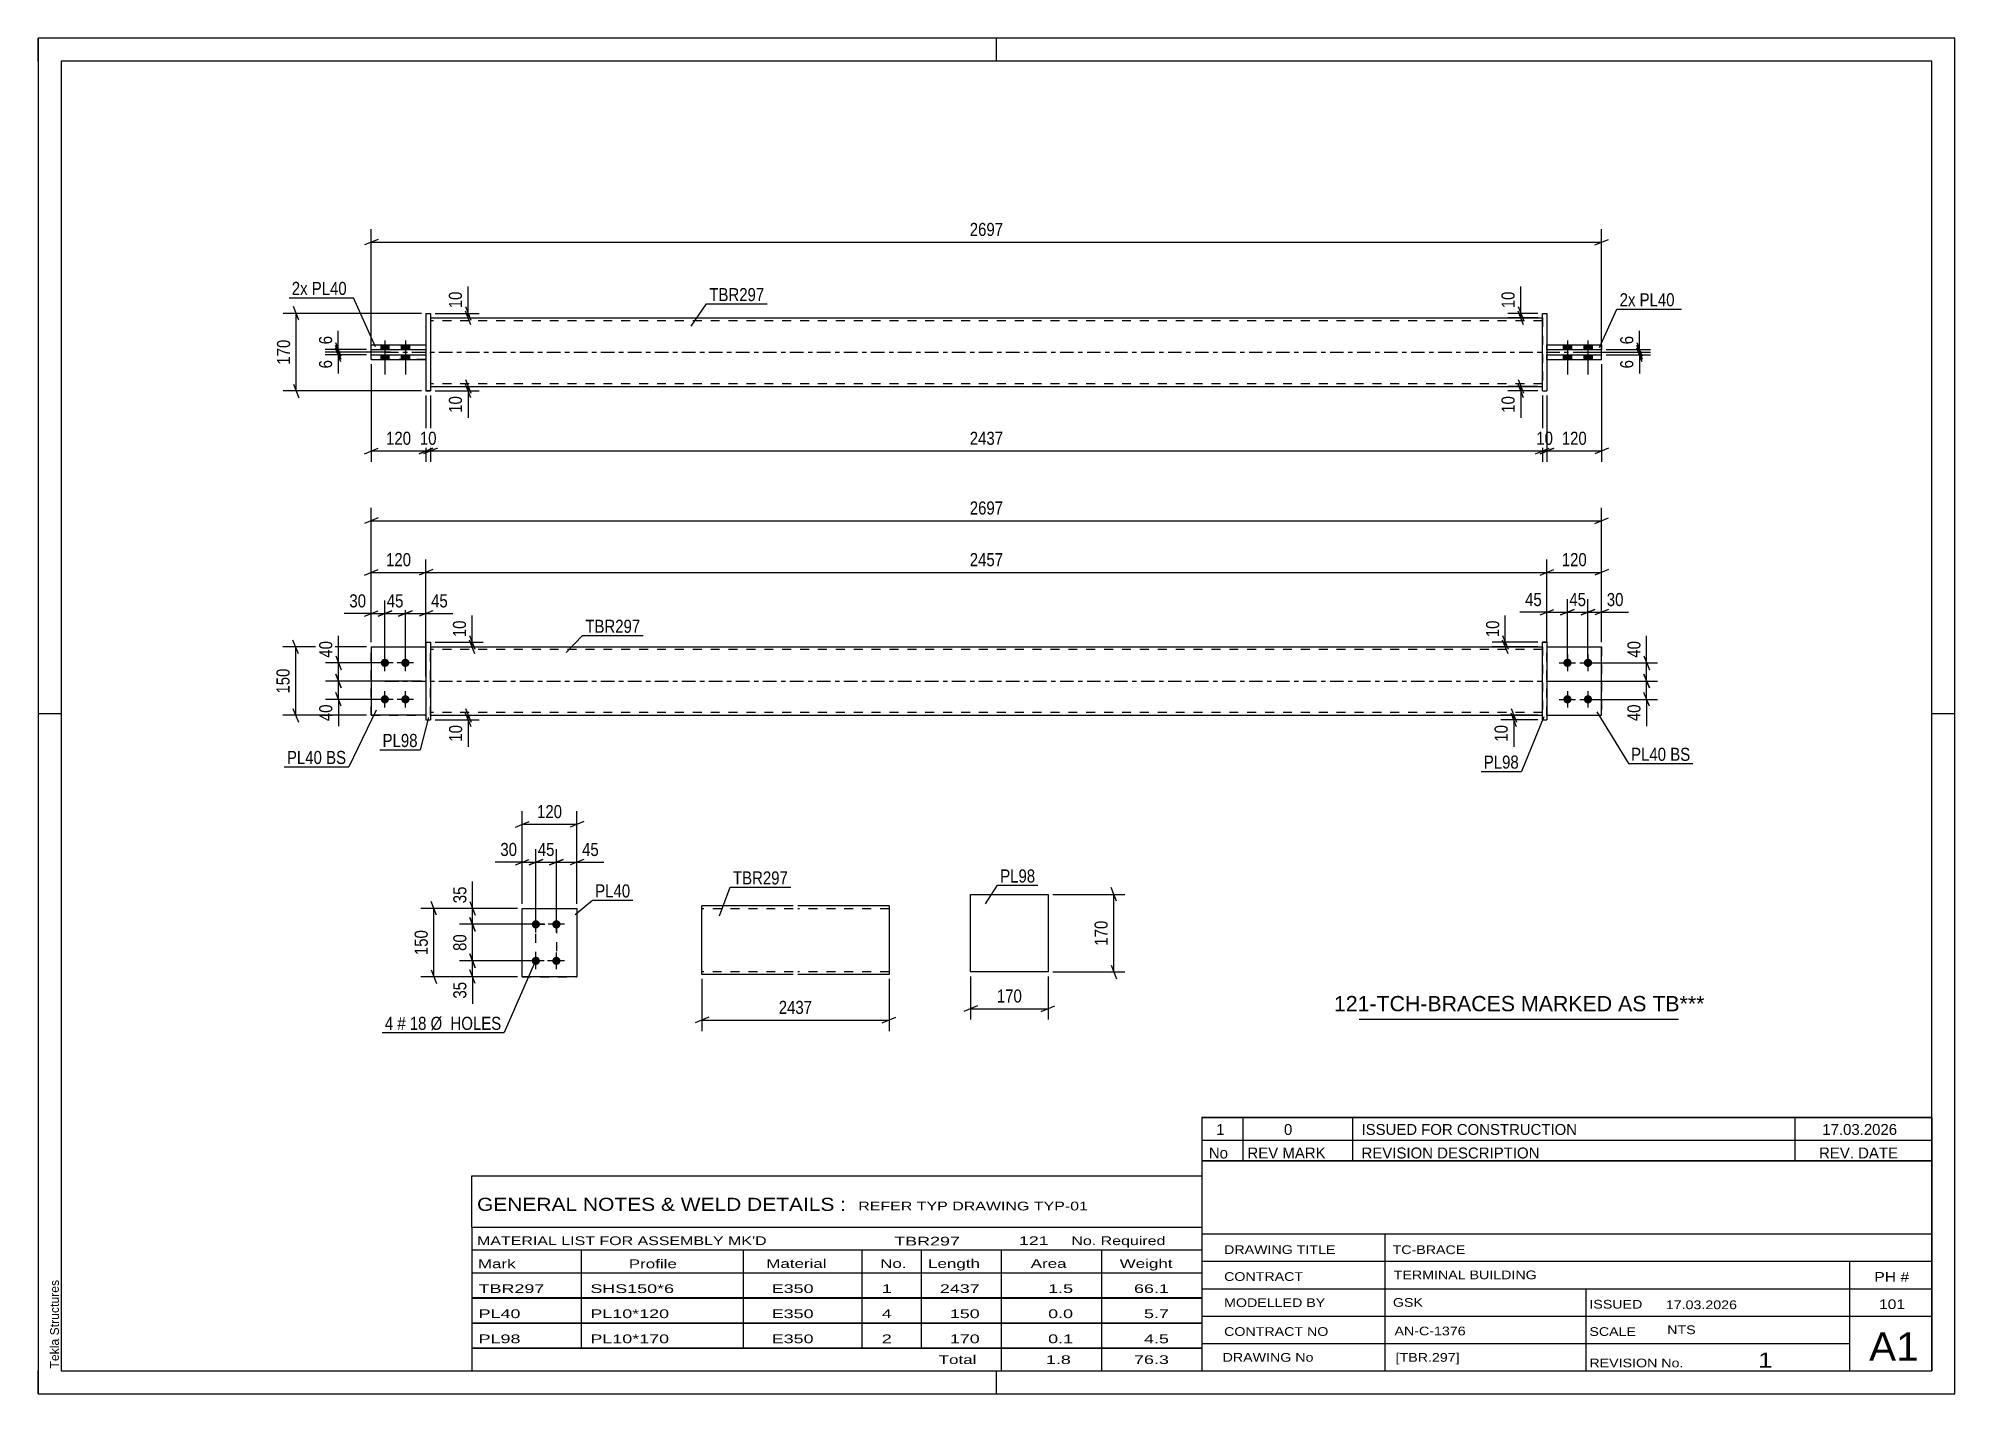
# Model space of a CAD drawing. Header units: millimetres. Extents: x 0 to 420, y 0 to 297.
import ezdxf

# ---------------------------------------------------------------- set-up
doc = ezdxf.new("R2010")
doc.units = ezdxf.units.MM
doc.linetypes.add('DXK_LINE_DOT2', pattern=[3.9198, 1.9599, -1.9599])
doc.linetypes.add('DXK_LINE_DOT3', pattern=[5.9187, 2.979, -0.9799, 0.9799, -0.9799])
doc.styles.add('Arial', font='ARIAL.TTF', dxfattribs={"height": 0.2})
doc.styles.add('Arial Narrow', font='ARIALN.TTF', dxfattribs={"height": 0.2})

# ---------------------------------------------------------------- blocks, each defined once
blk = doc.blocks.new('Unknown-580581798-1163')
at = {"color": 5, "linetype": 'Continuous'}
for p, q in [((420, 297), (0, 297)), ((0, 297), (0, 0)), ((0, 292), (0, 297)), ((210, 292), (210, 297)), ((420, 0), (420, 297)), ((415, 292), (5, 292)), ((5, 292), (5, 5)), ((415, 5), (415, 292)), ((5, 149), (0, 149)), ((420, 149), (415, 149)), ((0, 0), (0, 5)), ((5, 5), (415, 5)), ((210, 0), (210, 5)), ((0, 0), (420, 0))]:
    blk.add_line(p, q, dxfattribs=at)
at = {"color": 174, "linetype": 'Continuous', "style": 'Arial'}
blk.add_text('Tekla Structures', height=1.9102, rotation=90, dxfattribs=at).set_placement((4.5, 5.5))
blk = doc.blocks.new('Part-580581798-1819 - 1792')
at = {"color": 2, "linetype": 'Continuous'}
for p, q in [((330.63, 163.65), (342.63, 163.65)), ((342.63, 163.65), (342.63, 163.65)), ((342.63, 148.65), (342.63, 163.65)), ((330.63, 148.65), (342.63, 148.65))]:
    blk.add_line(p, q, dxfattribs=at)
at = {"color": 7, "linetype": 'DXK_LINE_DOT2'}
for p, q in [((330.63, 163.65), (342.63, 163.65)), ((330.63, 148.65), (330.63, 163.65)), ((342.63, 163.65), (342.63, 163.65)), ((330.63, 148.65), (330.63, 148.65)), ((330.63, 148.65), (342.63, 148.65))]:
    blk.add_line(p, q, dxfattribs=at)
blk = doc.blocks.new('Part-580581798-1799 - 1792')
at = {"color": 2, "linetype": 'Continuous'}
for p, q in [((330.63, 164.65), (329.63, 164.65)), ((329.63, 147.65), (329.63, 164.65)), ((330.63, 164.65), (330.63, 147.65)), ((329.63, 147.65), (329.63, 147.65)), ((329.63, 147.65), (330.63, 147.65))]:
    blk.add_line(p, q, dxfattribs=at)
at = {"color": 7, "linetype": 'DXK_LINE_DOT2'}
for p, q in [((329.63, 164.65), (329.63, 164.65)), ((329.63, 164.65), (330.63, 164.65)), ((330.63, 164.65), (330.63, 164.65)), ((329.63, 147.65), (330.63, 147.65))]:
    blk.add_line(p, q, dxfattribs=at)
blk = doc.blocks.new('Part-580581798-1804 - 1792')
at = {"color": 2, "linetype": 'Continuous'}
for p, q in [((72.95, 163.65), (84.95, 163.65)), ((72.95, 163.65), (72.95, 148.65)), ((84.95, 148.65), (72.95, 148.65)), ((72.95, 148.65), (72.95, 148.65))]:
    blk.add_line(p, q, dxfattribs=at)
at = {"color": 7, "linetype": 'DXK_LINE_DOT2'}
for p, q in [((72.95, 163.65), (84.95, 163.65)), ((84.95, 163.65), (84.95, 163.65)), ((84.95, 163.65), (84.95, 148.65)), ((72.95, 148.65), (84.95, 148.65))]:
    blk.add_line(p, q, dxfattribs=at)
blk = doc.blocks.new('Part-580581798-1809 - 1792')
at = {"color": 7, "linetype": 'DXK_LINE_DOT2'}
for p, q in [((72.95, 163.65), (84.95, 163.65)), ((72.95, 163.65), (84.95, 163.65)), ((72.95, 148.65), (72.95, 163.65)), ((84.95, 163.65), (84.95, 163.65)), ((84.95, 163.65), (84.95, 148.65)), ((72.95, 148.65), (84.95, 148.65)), ((84.95, 148.65), (72.95, 148.65)), ((72.95, 148.65), (72.95, 148.65))]:
    blk.add_line(p, q, dxfattribs=at)
blk = doc.blocks.new('Part-580581798-1814 - 1792')
at = {"color": 2, "linetype": 'Continuous'}
for p, q in [((84.95, 164.65), (85.95, 164.65)), ((84.95, 164.65), (84.95, 147.65)), ((85.95, 164.65), (85.95, 164.65)), ((85.95, 164.65), (85.95, 147.65)), ((84.95, 147.65), (85.95, 147.65))]:
    blk.add_line(p, q, dxfattribs=at)
at = {"color": 7, "linetype": 'DXK_LINE_DOT2'}
for p, q in [((84.95, 164.65), (85.95, 164.65)), ((84.95, 147.65), (85.95, 147.65))]:
    blk.add_line(p, q, dxfattribs=at)
blk = doc.blocks.new('Part-580581798-1824 - 1792')
at = {"color": 2, "linetype": 'Continuous'}
for p, q in [((85.95, 163.65), (329.63, 163.65)), ((85.95, 148.65), (329.63, 148.65))]:
    blk.add_line(p, q, dxfattribs=at)
at = {"color": 7, "linetype": 'DXK_LINE_DOT2'}
for p, q in [((85.95, 148.65), (85.95, 163.65)), ((329.63, 163.05), (85.95, 163.05)), ((329.63, 163.65), (329.63, 148.65)), ((329.63, 149.25), (85.95, 149.25))]:
    blk.add_line(p, q, dxfattribs=at)
at = {"color": 7, "linetype": 'DXK_LINE_DOT3'}
blk.add_line((75.95, 156.15), (339.63, 156.15), dxfattribs=at)
blk = doc.blocks.new('Bolt-580581798-1830 - 1792')
at = {"linetype": 'Continuous'}
for points in [[(335.13, 161.05), (335.32, 161.03), (335.5, 160.97), (335.66, 160.88), (335.8, 160.75), (335.91, 160.6), (335.99, 160.43), (336.03, 160.24), (336.03, 160.05), (335.99, 159.87), (335.91, 159.7), (335.8, 159.55), (335.66, 159.42), (335.5, 159.33), (335.32, 159.27), (335.13, 159.25), (334.95, 159.27), (334.77, 159.33), (334.6, 159.42), (334.46, 159.55), (334.35, 159.7), (334.28, 159.87), (334.24, 160.05), (334.24, 160.24), (334.28, 160.43), (334.35, 160.6), (334.46, 160.75), (334.6, 160.88), (334.77, 160.97), (334.95, 161.03)], [(339.63, 161.05), (339.82, 161.03), (340, 160.97), (340.16, 160.88), (340.3, 160.75), (340.41, 160.6), (340.49, 160.43), (340.53, 160.24), (340.53, 160.05), (340.49, 159.87), (340.41, 159.7), (340.3, 159.55), (340.16, 159.42), (340, 159.33), (339.82, 159.27), (339.63, 159.25), (339.45, 159.27), (339.27, 159.33), (339.1, 159.42), (338.96, 159.55), (338.85, 159.7), (338.78, 159.87), (338.74, 160.05), (338.74, 160.24), (338.78, 160.43), (338.85, 160.6), (338.96, 160.75), (339.1, 160.88), (339.27, 160.97), (339.45, 161.03)], [(335.13, 153.05), (335.32, 153.03), (335.5, 152.97), (335.66, 152.88), (335.8, 152.75), (335.91, 152.6), (335.99, 152.43), (336.03, 152.24), (336.03, 152.05), (335.99, 151.87), (335.91, 151.7), (335.8, 151.55), (335.66, 151.42), (335.5, 151.33), (335.32, 151.27), (335.13, 151.25), (334.95, 151.27), (334.77, 151.33), (334.6, 151.42), (334.46, 151.55), (334.35, 151.7), (334.28, 151.87), (334.24, 152.05), (334.24, 152.24), (334.28, 152.43), (334.35, 152.6), (334.46, 152.75), (334.6, 152.88), (334.77, 152.97), (334.95, 153.03)], [(339.63, 153.05), (339.82, 153.03), (340, 152.97), (340.16, 152.88), (340.3, 152.75), (340.41, 152.6), (340.49, 152.43), (340.53, 152.24), (340.53, 152.05), (340.49, 151.87), (340.41, 151.7), (340.3, 151.55), (340.16, 151.42), (340, 151.33), (339.82, 151.27), (339.63, 151.25), (339.45, 151.27), (339.27, 151.33), (339.1, 151.42), (338.96, 151.55), (338.85, 151.7), (338.78, 151.87), (338.74, 152.05), (338.74, 152.24), (338.78, 152.43), (338.85, 152.6), (338.96, 152.75), (339.1, 152.88), (339.27, 152.97), (339.45, 153.03)]]:
    blk.add_hatch(color=1, dxfattribs=at).paths.add_polyline_path(points)
at = {"color": 1, "linetype": 'Continuous'}
for p, q in [((333.33, 160.15), (336.93, 160.15)), ((335.13, 161.95), (335.13, 158.35)), ((337.83, 160.15), (341.43, 160.15)), ((339.63, 161.95), (339.63, 158.35)), ((333.33, 152.15), (336.93, 152.15)), ((335.13, 153.95), (335.13, 150.35)), ((337.83, 152.15), (341.43, 152.15)), ((339.63, 153.95), (339.63, 150.35))]:
    blk.add_line(p, q, dxfattribs=at)
blk = doc.blocks.new('Bolt-580581798-1831 - 1792')
at = {"linetype": 'Continuous'}
for points in [[(75.95, 161.05), (76.14, 161.03), (76.32, 160.97), (76.48, 160.88), (76.62, 160.75), (76.73, 160.6), (76.81, 160.43), (76.85, 160.24), (76.85, 160.05), (76.81, 159.87), (76.73, 159.7), (76.62, 159.55), (76.48, 159.42), (76.32, 159.33), (76.14, 159.27), (75.95, 159.25), (75.76, 159.27), (75.58, 159.33), (75.42, 159.42), (75.28, 159.55), (75.17, 159.7), (75.09, 159.87), (75.06, 160.05), (75.06, 160.24), (75.09, 160.43), (75.17, 160.6), (75.28, 160.75), (75.42, 160.88), (75.58, 160.97), (75.76, 161.03)], [(80.45, 161.05), (80.64, 161.03), (80.82, 160.97), (80.98, 160.88), (81.12, 160.75), (81.23, 160.6), (81.31, 160.43), (81.35, 160.24), (81.35, 160.05), (81.31, 159.87), (81.23, 159.7), (81.12, 159.55), (80.98, 159.42), (80.82, 159.33), (80.64, 159.27), (80.45, 159.25), (80.26, 159.27), (80.08, 159.33), (79.92, 159.42), (79.78, 159.55), (79.67, 159.7), (79.59, 159.87), (79.56, 160.05), (79.56, 160.24), (79.59, 160.43), (79.67, 160.6), (79.78, 160.75), (79.92, 160.88), (80.08, 160.97), (80.26, 161.03)], [(75.95, 153.05), (76.14, 153.03), (76.32, 152.97), (76.48, 152.88), (76.62, 152.75), (76.73, 152.6), (76.81, 152.43), (76.85, 152.24), (76.85, 152.05), (76.81, 151.87), (76.73, 151.7), (76.62, 151.55), (76.48, 151.42), (76.32, 151.33), (76.14, 151.27), (75.95, 151.25), (75.76, 151.27), (75.58, 151.33), (75.42, 151.42), (75.28, 151.55), (75.17, 151.7), (75.09, 151.87), (75.06, 152.05), (75.06, 152.24), (75.09, 152.43), (75.17, 152.6), (75.28, 152.75), (75.42, 152.88), (75.58, 152.97), (75.76, 153.03)], [(80.45, 153.05), (80.64, 153.03), (80.82, 152.97), (80.98, 152.88), (81.12, 152.75), (81.23, 152.6), (81.31, 152.43), (81.35, 152.24), (81.35, 152.05), (81.31, 151.87), (81.23, 151.7), (81.12, 151.55), (80.98, 151.42), (80.82, 151.33), (80.64, 151.27), (80.45, 151.25), (80.26, 151.27), (80.08, 151.33), (79.92, 151.42), (79.78, 151.55), (79.67, 151.7), (79.59, 151.87), (79.56, 152.05), (79.56, 152.24), (79.59, 152.43), (79.67, 152.6), (79.78, 152.75), (79.92, 152.88), (80.08, 152.97), (80.26, 153.03)]]:
    blk.add_hatch(color=1, dxfattribs=at).paths.add_polyline_path(points)
at = {"color": 1, "linetype": 'Continuous'}
for p, q in [((77.75, 160.15), (74.15, 160.15)), ((75.95, 158.35), (75.95, 161.95)), ((82.25, 160.15), (78.65, 160.15)), ((80.45, 158.35), (80.45, 161.95)), ((77.75, 152.15), (74.15, 152.15)), ((75.95, 150.35), (75.95, 153.95)), ((82.25, 152.15), (78.65, 152.15)), ((80.45, 150.35), (80.45, 153.95))]:
    blk.add_line(p, q, dxfattribs=at)
blk = doc.blocks.new('Part-580581798-1836 - 1792')
at = {"color": 7, "linetype": 'DXK_LINE_DOT2'}
for p, q in [((330.63, 163.65), (342.63, 163.65)), ((330.63, 148.65), (330.63, 163.65)), ((330.63, 163.65), (342.63, 163.65)), ((342.63, 163.65), (342.63, 163.65)), ((342.63, 163.65), (342.63, 148.65)), ((330.63, 148.65), (330.63, 148.65)), ((330.63, 148.65), (342.63, 148.65)), ((330.63, 148.65), (342.63, 148.65))]:
    blk.add_line(p, q, dxfattribs=at)
blk = doc.blocks.new('Part-580581798-2124 - 2115')
at = {"color": 2, "linetype": 'Continuous'}
for p, q in [((85.95, 235.72), (329.63, 235.72)), ((85.95, 220.72), (329.63, 220.72))]:
    blk.add_line(p, q, dxfattribs=at)
at = {"color": 7, "linetype": 'DXK_LINE_DOT2'}
for p, q in [((85.95, 235.72), (85.95, 220.72)), ((329.63, 235.72), (329.63, 220.72)), ((329.63, 235.12), (85.95, 235.12)), ((329.63, 221.32), (85.95, 221.32))]:
    blk.add_line(p, q, dxfattribs=at)
at = {"color": 7, "linetype": 'DXK_LINE_DOT3'}
blk.add_line((75.95, 228.22), (339.63, 228.22), dxfattribs=at)
blk = doc.blocks.new('Part-580581798-2125 - 2115')
at = {"color": 2, "linetype": 'Continuous'}
for p, q in [((329.63, 236.72), (329.63, 236.72)), ((329.63, 219.72), (329.63, 236.72)), ((329.63, 236.72), (330.63, 236.72)), ((330.63, 236.72), (330.63, 236.72)), ((330.63, 236.72), (330.63, 219.72)), ((329.63, 219.72), (330.63, 219.72)), ((329.63, 219.72), (329.63, 219.72)), ((330.63, 219.72), (330.63, 219.72))]:
    blk.add_line(p, q, dxfattribs=at)
at = {"color": 7, "linetype": 'DXK_LINE_DOT2'}
for p, q in [((329.63, 236.72), (329.63, 236.72)), ((329.63, 236.72), (330.63, 236.72)), ((329.63, 219.72), (330.63, 219.72))]:
    blk.add_line(p, q, dxfattribs=at)
blk = doc.blocks.new('Bolt-580581798-2118 - 2115')
at = {"linetype": 'Continuous'}
for points in [[(75.05, 228.82), (76.85, 228.82), (76.85, 229.82), (75.05, 229.82)], [(75.05, 228.82), (76.85, 228.82), (76.85, 229.82), (75.05, 229.82)], [(75.05, 226.62), (76.85, 226.62), (76.85, 227.62), (75.05, 227.62)], [(75.05, 226.62), (76.85, 226.62), (76.85, 227.62), (75.05, 227.62)], [(79.55, 228.82), (81.35, 228.82), (81.35, 229.82), (79.55, 229.82)], [(79.55, 228.82), (81.35, 228.82), (81.35, 229.82), (79.55, 229.82)], [(79.55, 226.62), (81.35, 226.62), (81.35, 227.62), (79.55, 227.62)], [(79.55, 226.62), (81.35, 226.62), (81.35, 227.62), (79.55, 227.62)]]:
    blk.add_hatch(color=1, dxfattribs=at).paths.add_polyline_path(points)
at = {"color": 1, "linetype": 'Continuous'}
for p, q in [((75.05, 229.82), (75.05, 228.82)), ((75.05, 229.82), (75.05, 228.82)), ((75.05, 227.62), (75.05, 226.62)), ((75.05, 227.62), (75.05, 226.62)), ((75.95, 230.82), (75.95, 223.32)), ((75.95, 230.82), (75.95, 223.32)), ((76.85, 229.82), (76.85, 228.82)), ((76.85, 229.82), (76.85, 228.82)), ((76.85, 227.62), (76.85, 226.62)), ((76.85, 227.62), (76.85, 226.62)), ((79.55, 229.82), (79.55, 228.82)), ((79.55, 229.82), (79.55, 228.82)), ((79.55, 227.62), (79.55, 226.62)), ((79.55, 227.62), (79.55, 226.62)), ((80.45, 230.82), (80.45, 223.32)), ((80.45, 230.82), (80.45, 223.32)), ((81.35, 229.82), (81.35, 228.82)), ((81.35, 229.82), (81.35, 228.82)), ((81.35, 227.62), (81.35, 226.62)), ((81.35, 227.62), (81.35, 226.62))]:
    blk.add_line(p, q, dxfattribs=at)
blk = doc.blocks.new('Part-580581798-2135 - 2115')
at = {"color": 2, "linetype": 'Continuous'}
for p, q in [((72.95, 229.82), (84.95, 229.82)), ((72.95, 228.82), (72.95, 229.82)), ((72.95, 228.82), (84.95, 228.82)), ((72.95, 228.82), (72.95, 228.82))]:
    blk.add_line(p, q, dxfattribs=at)
at = {"color": 7, "linetype": 'DXK_LINE_DOT2'}
for p, q in [((72.95, 229.82), (84.95, 229.82)), ((72.95, 229.82), (72.95, 229.82)), ((72.95, 228.82), (84.95, 228.82)), ((84.95, 229.82), (84.95, 228.82))]:
    blk.add_line(p, q, dxfattribs=at)
blk = doc.blocks.new('Bolt-580581798-2119 - 2115')
at = {"linetype": 'Continuous'}
for points in [[(336.03, 229.82), (334.23, 229.82), (334.23, 228.82), (336.03, 228.82)], [(336.03, 229.82), (334.23, 229.82), (334.23, 228.82), (336.03, 228.82)], [(336.03, 227.62), (334.23, 227.62), (334.23, 226.62), (336.03, 226.62)], [(336.03, 227.62), (334.23, 227.62), (334.23, 226.62), (336.03, 226.62)], [(340.53, 229.82), (338.73, 229.82), (338.73, 228.82), (340.53, 228.82)], [(340.53, 229.82), (338.73, 229.82), (338.73, 228.82), (340.53, 228.82)], [(340.53, 227.62), (338.73, 227.62), (338.73, 226.62), (340.53, 226.62)], [(340.53, 227.62), (338.73, 227.62), (338.73, 226.62), (340.53, 226.62)]]:
    blk.add_hatch(color=1, dxfattribs=at).paths.add_polyline_path(points)
at = {"color": 1, "linetype": 'Continuous'}
for p, q in [((334.23, 229.82), (334.23, 228.82)), ((334.23, 229.82), (334.23, 228.82)), ((334.23, 227.62), (334.23, 226.62)), ((334.23, 227.62), (334.23, 226.62)), ((335.13, 230.82), (335.13, 223.32)), ((335.13, 230.82), (335.13, 223.32)), ((336.03, 229.82), (336.03, 228.82)), ((336.03, 229.82), (336.03, 228.82)), ((336.03, 227.62), (336.03, 226.62)), ((336.03, 227.62), (336.03, 226.62)), ((338.73, 229.82), (338.73, 228.82)), ((338.73, 229.82), (338.73, 228.82)), ((338.73, 227.62), (338.73, 226.62)), ((338.73, 227.62), (338.73, 226.62)), ((339.63, 230.82), (339.63, 223.32)), ((339.63, 230.82), (339.63, 223.32)), ((340.53, 229.82), (340.53, 228.82)), ((340.53, 229.82), (340.53, 228.82)), ((340.53, 227.62), (340.53, 226.62)), ((340.53, 227.62), (340.53, 226.62))]:
    blk.add_line(p, q, dxfattribs=at)
blk = doc.blocks.new('Part-580581798-2130 - 2115')
at = {"color": 2, "linetype": 'Continuous'}
for p, q in [((72.95, 227.62), (84.95, 227.62)), ((72.95, 226.62), (72.95, 227.62)), ((72.95, 226.62), (84.95, 226.62)), ((72.95, 226.62), (72.95, 226.62))]:
    blk.add_line(p, q, dxfattribs=at)
at = {"color": 7, "linetype": 'DXK_LINE_DOT2'}
for p, q in [((72.95, 227.62), (84.95, 227.62)), ((84.95, 227.62), (84.95, 226.62)), ((84.95, 226.62), (72.95, 226.62))]:
    blk.add_line(p, q, dxfattribs=at)
blk = doc.blocks.new('Part-580581798-2136 - 2115')
at = {"color": 2, "linetype": 'Continuous'}
for p, q in [((84.95, 236.72), (85.95, 236.72)), ((84.95, 236.72), (84.95, 219.72)), ((85.95, 236.72), (85.95, 236.72)), ((85.95, 236.72), (85.95, 219.72)), ((85.95, 219.72), (84.95, 219.72)), ((84.95, 219.72), (84.95, 219.72))]:
    blk.add_line(p, q, dxfattribs=at)
at = {"color": 7, "linetype": 'DXK_LINE_DOT2'}
for p, q in [((84.95, 236.72), (85.95, 236.72)), ((85.95, 236.72), (85.95, 236.72)), ((84.95, 219.72), (85.95, 219.72))]:
    blk.add_line(p, q, dxfattribs=at)
blk = doc.blocks.new('Part-580581798-2141 - 2115')
at = {"color": 2, "linetype": 'Continuous'}
for p, q in [((330.63, 229.82), (342.63, 229.82)), ((330.63, 228.82), (342.63, 228.82)), ((342.63, 229.82), (342.63, 228.82))]:
    blk.add_line(p, q, dxfattribs=at)
at = {"color": 7, "linetype": 'DXK_LINE_DOT2'}
for p, q in [((330.63, 228.82), (330.63, 229.82)), ((330.63, 229.82), (342.63, 229.82)), ((330.63, 228.82), (342.63, 228.82)), ((342.63, 229.82), (342.63, 229.82))]:
    blk.add_line(p, q, dxfattribs=at)
blk = doc.blocks.new('Part-580581798-2146 - 2115')
at = {"color": 2, "linetype": 'Continuous'}
for p, q in [((330.63, 227.62), (342.63, 227.62)), ((342.63, 226.62), (342.63, 227.62)), ((330.63, 226.62), (342.63, 226.62))]:
    blk.add_line(p, q, dxfattribs=at)
at = {"color": 7, "linetype": 'DXK_LINE_DOT2'}
for p, q in [((330.63, 226.62), (330.63, 227.62)), ((330.63, 227.62), (342.63, 227.62)), ((330.63, 226.62), (342.63, 226.62))]:
    blk.add_line(p, q, dxfattribs=at)
blk = doc.blocks.new('Bolt-580581798-1445 - 1411')
at = {"linetype": 'Continuous'}
for points in [[(109.05, 101.95), (108.86, 101.97), (108.68, 102.02), (108.52, 102.12), (108.38, 102.24), (108.27, 102.4), (108.19, 102.57), (108.15, 102.75), (108.15, 102.94), (108.19, 103.12), (108.27, 103.3), (108.38, 103.45), (108.52, 103.57), (108.68, 103.67), (108.86, 103.73), (109.05, 103.75), (109.23, 103.73), (109.41, 103.67), (109.57, 103.57), (109.71, 103.45), (109.82, 103.3), (109.9, 103.12), (109.94, 102.94), (109.94, 102.75), (109.9, 102.57), (109.82, 102.4), (109.71, 102.24), (109.57, 102.12), (109.41, 102.02), (109.23, 101.97)], [(113.55, 101.95), (113.36, 101.97), (113.18, 102.02), (113.02, 102.12), (112.88, 102.24), (112.77, 102.4), (112.69, 102.57), (112.65, 102.75), (112.65, 102.94), (112.69, 103.12), (112.77, 103.3), (112.88, 103.45), (113.02, 103.57), (113.18, 103.67), (113.36, 103.73), (113.55, 103.75), (113.73, 103.73), (113.91, 103.67), (114.07, 103.57), (114.21, 103.45), (114.32, 103.3), (114.4, 103.12), (114.44, 102.94), (114.44, 102.75), (114.4, 102.57), (114.32, 102.4), (114.21, 102.24), (114.07, 102.12), (113.91, 102.02), (113.73, 101.97)], [(109.05, 93.95), (108.86, 93.97), (108.68, 94.02), (108.52, 94.12), (108.38, 94.24), (108.27, 94.4), (108.19, 94.57), (108.15, 94.75), (108.15, 94.94), (108.19, 95.12), (108.27, 95.3), (108.38, 95.45), (108.52, 95.57), (108.68, 95.67), (108.86, 95.73), (109.05, 95.75), (109.23, 95.73), (109.41, 95.67), (109.57, 95.57), (109.71, 95.45), (109.82, 95.3), (109.9, 95.12), (109.94, 94.94), (109.94, 94.75), (109.9, 94.57), (109.82, 94.4), (109.71, 94.24), (109.57, 94.12), (109.41, 94.02), (109.23, 93.97)], [(113.55, 93.95), (113.36, 93.97), (113.18, 94.02), (113.02, 94.12), (112.88, 94.24), (112.77, 94.4), (112.69, 94.57), (112.65, 94.75), (112.65, 94.94), (112.69, 95.12), (112.77, 95.3), (112.88, 95.45), (113.02, 95.57), (113.18, 95.67), (113.36, 95.73), (113.55, 95.75), (113.73, 95.73), (113.91, 95.67), (114.07, 95.57), (114.21, 95.45), (114.32, 95.3), (114.4, 95.12), (114.44, 94.94), (114.44, 94.75), (114.4, 94.57), (114.32, 94.4), (114.21, 94.24), (114.07, 94.12), (113.91, 94.02), (113.73, 93.97)]]:
    blk.add_hatch(color=1, dxfattribs=at).paths.add_polyline_path(points)
at = {"color": 1, "linetype": 'Continuous'}
for p, q in [((110.85, 102.85), (107.25, 102.85)), ((109.05, 101.05), (109.05, 104.65)), ((115.35, 102.85), (111.75, 102.85)), ((113.55, 101.05), (113.55, 104.65)), ((109.05, 93.05), (109.05, 96.65)), ((113.55, 93.05), (113.55, 96.65)), ((110.85, 94.85), (107.25, 94.85)), ((115.35, 94.85), (111.75, 94.85))]:
    blk.add_line(p, q, dxfattribs=at)
blk = doc.blocks.new('Part-580581798-1460 - 1411')
at = {"color": 2, "linetype": 'Continuous'}
for p, q in [((106.05, 106.35), (118.05, 106.35)), ((106.05, 91.35), (106.05, 106.35)), ((118.05, 106.35), (118.05, 106.35)), ((118.05, 106.35), (118.05, 91.35)), ((118.05, 91.35), (106.05, 91.35)), ((106.05, 91.35), (106.05, 91.35))]:
    blk.add_line(p, q, dxfattribs=at)
at = {"color": 7, "linetype": 'DXK_LINE_DOT2'}
for p, q in [((106.05, 106.35), (118.05, 106.35)), ((106.05, 91.35), (118.05, 91.35)), ((106.05, 91.35), (106.05, 91.35))]:
    blk.add_line(p, q, dxfattribs=at)
blk = doc.blocks.new('Part-580581798-1391 - 1375')
at = {"color": 2, "linetype": 'Continuous'}
for p, q in [((204.32, 92.41), (204.32, 109.41)), ((204.32, 109.41), (221.32, 109.41)), ((221.32, 109.41), (221.32, 92.41)), ((221.32, 92.41), (204.32, 92.41))]:
    blk.add_line(p, q, dxfattribs=at)
blk = doc.blocks.new('Part-580581798-1274 - 1255')
at = {"color": 2, "linetype": 'Continuous'}
for p, q in [((165.44, 106.87), (145.44, 106.87)), ((145.44, 91.96), (145.44, 106.87)), ((186.44, 106.87), (166.44, 106.87)), ((186.44, 106.87), (186.44, 106.77)), ((186.44, 106.77), (186.44, 105.67)), ((186.44, 105.67), (186.44, 91.87)), ((145.44, 91.87), (145.44, 91.96)), ((165.44, 91.87), (145.44, 91.87)), ((186.44, 91.87), (166.44, 91.87))]:
    blk.add_line(p, q, dxfattribs=at)
at = {"color": 7, "linetype": 'DXK_LINE_DOT2'}
for p, q in [((165.44, 106.27), (145.44, 106.27)), ((186.44, 106.27), (166.44, 106.27)), ((186.44, 106.51), (186.44, 105.67)), ((145.44, 92.47), (145.44, 92.51)), ((165.44, 92.47), (145.44, 92.47)), ((186.44, 92.47), (166.44, 92.47)), ((186.44, 92.51), (186.44, 92.61)), ((186.44, 92.47), (186.44, 92.51)), ((186.44, 92.47), (186.44, 92.51)), ((145.44, 91.87), (145.44, 91.87))]:
    blk.add_line(p, q, dxfattribs=at)
blk = doc.blocks.new('Rectangle-580581798-1569 - 1411')
at = {"color": 1, "linetype": 'DXK_LINE_DOT2'}
blk.add_lwpolyline([(109.05, 102.85), (113.55, 102.85), (113.55, 94.85), (109.05, 94.85), (109.05, 102.85)], close=True, dxfattribs=at)
blk = doc.blocks.new('StraightDimension-580581798-2011 - 1792')
at = {"color": 7, "linetype": 'Continuous'}
for p, q in [((80.45, 161.15), (80.45, 173.8)), ((84.95, 164.65), (84.95, 173.8)), ((78.95, 170.35), (81.95, 171.55)), ((80.45, 170.95), (84.95, 170.95)), ((86.45, 171.55), (83.45, 170.35))]:
    blk.add_line(p, q, dxfattribs=at)
at = {"color": 0}
blk.add_wipeout([(90.33, 171.7), (90.33, 175.9), (85.48, 175.9), (85.48, 171.7)], dxfattribs=at)
at = {"color": 7, "linetype": 'Continuous'}
blk.add_line((84.95, 170.95), (90.86, 170.95), dxfattribs=at)
blk.add_line((84.95, 170.95), (90.86, 170.95), dxfattribs=at)
at = {"color": 3, "style": 'Arial Narrow'}
blk.add_text('45', height=2.863, dxfattribs=at).set_placement((86.08, 172.3))
blk = doc.blocks.new('StraightDimension-580581798-1863 - 1792')
at = {"color": 7, "linetype": 'Continuous'}
for p, q in [((335.13, 161.15), (335.13, 174.09)), ((339.63, 161.15), (339.63, 174.09)), ((333.63, 170.64), (336.63, 171.84)), ((335.13, 171.24), (339.63, 171.24)), ((341.13, 171.84), (338.13, 170.64))]:
    blk.add_line(p, q, dxfattribs=at)
at = {"color": 0}
blk.add_wipeout([(339.81, 171.99), (339.81, 176.19), (334.95, 176.19), (334.95, 171.99)], dxfattribs=at)
at = {"color": 3, "style": 'Arial Narrow'}
blk.add_text('45', height=2.863, dxfattribs=at).set_placement((335.55, 172.59))
blk = doc.blocks.new('StraightDimension-580581798-1932 - 1792')
at = {"color": 7, "linetype": 'Continuous'}
for p, q in [((330.63, 164.65), (330.63, 182.83)), ((342.63, 164.65), (342.63, 182.83)), ((329.13, 179.38), (332.13, 180.58)), ((330.63, 179.98), (342.63, 179.98)), ((344.13, 180.58), (341.13, 179.38))]:
    blk.add_line(p, q, dxfattribs=at)
at = {"color": 0}
blk.add_wipeout([(339.97, 180.73), (339.97, 184.93), (333.29, 184.93), (333.29, 180.73)], dxfattribs=at)
at = {"color": 3, "style": 'Arial Narrow'}
blk.add_text('120', height=2.863, dxfattribs=at).set_placement((333.89, 181.33))
blk = doc.blocks.new('StraightDimension-580581798-1893 - 1792')
at = {"color": 7, "linetype": 'Continuous'}
for p, q in [((72.95, 164.65), (72.95, 194.15)), ((342.63, 164.65), (342.63, 194.15)), ((74.45, 191.9), (71.45, 190.7)), ((72.95, 191.3), (342.63, 191.3)), ((341.13, 190.7), (344.13, 191.9))]:
    blk.add_line(p, q, dxfattribs=at)
at = {"color": 0}
blk.add_wipeout([(212.05, 192.05), (212.05, 196.25), (203.54, 196.25), (203.54, 192.05)], dxfattribs=at)
at = {"color": 3, "style": 'Arial Narrow'}
blk.add_text('2697', height=2.863, dxfattribs=at).set_placement((204.14, 192.65))
blk = doc.blocks.new('StraightDimension-580581798-2057 - 1792')
at = {"color": 7, "linetype": 'Continuous'}
for p, q in [((83.95, 156.15), (62.92, 156.15)), ((65.17, 157.65), (66.37, 154.65)), ((65.77, 152.15), (65.77, 156.15)), ((74.95, 152.15), (62.92, 152.15)), ((66.37, 150.65), (65.17, 153.65))]:
    blk.add_line(p, q, dxfattribs=at)
at = {"color": 0}
blk.add_wipeout([(65.02, 151.62), (60.82, 151.62), (60.82, 146.77), (65.02, 146.77)], dxfattribs=at)
at = {"color": 7, "linetype": 'Continuous'}
blk.add_line((65.77, 152.15), (65.77, 146.24), dxfattribs=at)
blk.add_line((65.77, 152.15), (65.77, 146.24), dxfattribs=at)
at = {"color": 3, "style": 'Arial Narrow'}
blk.add_text('40', height=2.863, rotation=90.0002, dxfattribs=at).set_placement((64.42, 147.37))
blk = doc.blocks.new('StraightDimension-580581798-2028 - 1792')
at = {"color": 7, "linetype": 'Continuous'}
for p, q in [((57.01, 162.15), (55.81, 165.15)), ((71.95, 163.65), (53.56, 163.65)), ((56.41, 148.65), (56.41, 163.65)), ((71.95, 148.65), (53.56, 148.65)), ((55.81, 150.15), (57.01, 147.15))]:
    blk.add_line(p, q, dxfattribs=at)
at = {"color": 0}
blk.add_wipeout([(55.66, 159.49), (51.46, 159.49), (51.46, 152.81), (55.66, 152.81)], dxfattribs=at)
at = {"color": 3, "style": 'Arial Narrow'}
blk.add_text('150', height=2.863, rotation=90.0002, dxfattribs=at).set_placement((55.06, 153.41))
blk = doc.blocks.new('StraightDimension-580581798-1998 - 1792')
at = {"color": 7, "linetype": 'Continuous'}
for p, q in [((75.95, 161.15), (75.95, 173.8)), ((80.45, 161.15), (80.45, 173.8)), ((74.45, 170.35), (77.45, 171.55)), ((75.95, 170.95), (80.45, 170.95)), ((81.95, 171.55), (78.95, 170.35))]:
    blk.add_line(p, q, dxfattribs=at)
at = {"color": 0}
blk.add_wipeout([(80.63, 171.7), (80.63, 175.9), (75.77, 175.9), (75.77, 171.7)], dxfattribs=at)
at = {"color": 3, "style": 'Arial Narrow'}
blk.add_text('45', height=2.863, dxfattribs=at).set_placement((76.37, 172.3))
blk = doc.blocks.new('StraightDimension-580581798-1966 - 1792')
at = {"color": 7, "linetype": 'Continuous'}
for p, q in [((72.95, 164.65), (72.95, 182.83)), ((84.95, 157.15), (84.95, 182.83)), ((71.45, 179.38), (74.45, 180.58)), ((72.95, 179.98), (84.95, 179.98)), ((86.45, 180.58), (83.45, 179.38))]:
    blk.add_line(p, q, dxfattribs=at)
at = {"color": 0}
blk.add_wipeout([(82.29, 180.73), (82.29, 184.93), (75.61, 184.93), (75.61, 180.73)], dxfattribs=at)
at = {"color": 3, "style": 'Arial Narrow'}
blk.add_text('120', height=2.863, dxfattribs=at).set_placement((76.21, 181.33))
blk = doc.blocks.new('StraightDimension-580581798-1838 - 1792')
at = {"color": 7, "linetype": 'Continuous'}
for p, q in [((86.95, 164.65), (97.48, 164.65)), ((94.48, 166.15), (95.68, 163.15)), ((95.68, 162.15), (94.48, 165.15)), ((95.08, 163.65), (95.08, 164.65)), ((86.95, 163.65), (97.48, 163.65))]:
    blk.add_line(p, q, dxfattribs=at)
at = {"color": 0}
blk.add_wipeout([(94.33, 170.03), (90.13, 170.03), (90.13, 165.17), (94.33, 165.17)], dxfattribs=at)
at = {"color": 7, "linetype": 'Continuous'}
blk.add_line((95.08, 164.65), (95.08, 170.55), dxfattribs=at)
blk.add_line((95.08, 164.65), (95.08, 170.55), dxfattribs=at)
at = {"color": 3, "style": 'Arial Narrow'}
blk.add_text('10', height=2.863, rotation=90.0002, dxfattribs=at).set_placement((93.73, 165.77))
blk = doc.blocks.new('StraightDimension-580581798-1847 - 1792')
at = {"color": 7, "linetype": 'Continuous'}
for p, q in [((339.63, 161.15), (339.63, 174.09)), ((342.63, 164.65), (342.63, 174.09)), ((338.13, 170.64), (341.13, 171.84)), ((339.63, 171.24), (342.63, 171.24)), ((344.13, 171.84), (341.13, 170.64))]:
    blk.add_line(p, q, dxfattribs=at)
at = {"color": 0}
blk.add_wipeout([(348.01, 171.99), (348.01, 176.19), (343.16, 176.19), (343.16, 171.99)], dxfattribs=at)
at = {"color": 7, "linetype": 'Continuous'}
blk.add_line((342.63, 171.24), (348.54, 171.24), dxfattribs=at)
blk.add_line((342.63, 171.24), (348.54, 171.24), dxfattribs=at)
at = {"color": 3, "style": 'Arial Narrow'}
blk.add_text('30', height=2.863, dxfattribs=at).set_placement((343.76, 172.59))
blk = doc.blocks.new('StraightDimension-580581798-1876 - 1792')
at = {"color": 7, "linetype": 'Continuous'}
for p, q in [((330.63, 164.65), (330.63, 174.09)), ((335.13, 161.15), (335.13, 174.09)), ((329.13, 170.64), (332.13, 171.84)), ((330.63, 171.24), (335.13, 171.24)), ((336.63, 171.84), (333.63, 170.64))]:
    blk.add_line(p, q, dxfattribs=at)
at = {"color": 0}
blk.add_wipeout([(330.11, 171.99), (330.11, 176.19), (325.25, 176.19), (325.25, 171.99)], dxfattribs=at)
at = {"color": 7, "linetype": 'Continuous'}
blk.add_line((330.63, 171.24), (324.73, 171.24), dxfattribs=at)
blk.add_line((330.63, 171.24), (324.73, 171.24), dxfattribs=at)
at = {"color": 3, "style": 'Arial Narrow'}
blk.add_text('45', height=2.863, dxfattribs=at).set_placement((325.85, 172.59))
blk = doc.blocks.new('StraightDimension-580581798-2076 - 1792')
at = {"color": 7, "linetype": 'Continuous'}
for p, q in [((328.63, 148.65), (320.53, 148.65)), ((328.63, 147.65), (320.53, 147.65)), ((322.78, 150.15), (323.98, 147.15)), ((323.98, 146.15), (322.78, 149.15)), ((323.38, 147.65), (323.38, 148.65))]:
    blk.add_line(p, q, dxfattribs=at)
at = {"color": 0}
blk.add_wipeout([(322.63, 147.12), (318.43, 147.12), (318.43, 142.27), (322.63, 142.27)], dxfattribs=at)
at = {"color": 7, "linetype": 'Continuous'}
blk.add_line((323.38, 147.65), (323.38, 141.74), dxfattribs=at)
blk.add_line((323.38, 147.65), (323.38, 141.74), dxfattribs=at)
at = {"color": 3, "style": 'Arial Narrow'}
blk.add_text('10', height=2.863, rotation=90.0002, dxfattribs=at).set_placement((322.03, 142.87))
blk = doc.blocks.new('StraightDimension-580581798-1913 - 1792')
at = {"color": 7, "linetype": 'Continuous'}
for p, q in [((340.63, 160.15), (354.88, 160.15)), ((351.88, 161.65), (353.08, 158.65)), ((352.48, 156.15), (352.48, 160.15)), ((331.63, 156.15), (354.88, 156.15)), ((353.08, 154.65), (351.88, 157.65))]:
    blk.add_line(p, q, dxfattribs=at)
at = {"color": 0}
blk.add_wipeout([(351.73, 165.53), (347.53, 165.53), (347.53, 160.67), (351.73, 160.67)], dxfattribs=at)
at = {"color": 7, "linetype": 'Continuous'}
blk.add_line((352.48, 160.15), (352.48, 166.05), dxfattribs=at)
blk.add_line((352.48, 160.15), (352.48, 166.05), dxfattribs=at)
at = {"color": 3, "style": 'Arial Narrow'}
blk.add_text('40', height=2.863, rotation=90.0002, dxfattribs=at).set_placement((351.13, 161.27))
blk = doc.blocks.new('StraightDimension-580581798-1922 - 1792')
at = {"color": 7, "linetype": 'Continuous'}
for p, q in [((331.63, 156.15), (354.88, 156.15)), ((351.88, 157.65), (353.08, 154.65)), ((352.48, 152.15), (352.48, 156.15)), ((340.63, 152.15), (354.88, 152.15)), ((353.08, 150.65), (351.88, 153.65))]:
    blk.add_line(p, q, dxfattribs=at)
at = {"color": 0}
blk.add_wipeout([(351.73, 151.62), (347.53, 151.62), (347.53, 146.77), (351.73, 146.77)], dxfattribs=at)
at = {"color": 7, "linetype": 'Continuous'}
blk.add_line((352.48, 152.15), (352.48, 146.24), dxfattribs=at)
blk.add_line((352.48, 152.15), (352.48, 146.24), dxfattribs=at)
at = {"color": 3, "style": 'Arial Narrow'}
blk.add_text('40', height=2.863, rotation=90.0002, dxfattribs=at).set_placement((351.13, 147.37))
blk = doc.blocks.new('StraightDimension-580581798-3847 - 1792')
at = {"color": 7, "linetype": 'Continuous'}
for p, q in [((328.63, 164.65), (318.66, 164.65)), ((320.91, 166.15), (322.11, 163.15)), ((322.11, 162.15), (320.91, 165.15)), ((321.51, 163.65), (321.51, 164.65)), ((328.63, 163.65), (318.66, 163.65))]:
    blk.add_line(p, q, dxfattribs=at)
at = {"color": 0}
blk.add_wipeout([(320.76, 170.03), (316.56, 170.03), (316.56, 165.17), (320.76, 165.17)], dxfattribs=at)
at = {"color": 7, "linetype": 'Continuous'}
blk.add_line((321.51, 164.65), (321.51, 170.55), dxfattribs=at)
blk.add_line((321.51, 164.65), (321.51, 170.55), dxfattribs=at)
at = {"color": 3, "style": 'Arial Narrow'}
blk.add_text('10', height=2.863, rotation=90.0002, dxfattribs=at).set_placement((320.16, 165.77))
blk = doc.blocks.new('StraightDimension-580581798-1951 - 1792')
at = {"color": 7, "linetype": 'Continuous'}
for p, q in [((84.95, 157.15), (84.95, 182.83)), ((330.63, 164.65), (330.63, 182.83)), ((86.45, 180.58), (83.45, 179.38)), ((84.95, 179.98), (330.63, 179.98)), ((329.13, 179.38), (332.13, 180.58))]:
    blk.add_line(p, q, dxfattribs=at)
at = {"color": 0}
blk.add_wipeout([(212.05, 180.73), (212.05, 184.93), (203.54, 184.93), (203.54, 180.73)], dxfattribs=at)
at = {"color": 3, "style": 'Arial Narrow'}
blk.add_text('2457', height=2.863, dxfattribs=at).set_placement((204.14, 181.33))
blk = doc.blocks.new('StraightDimension-580581798-1982 - 1792')
at = {"color": 7, "linetype": 'Continuous'}
for p, q in [((72.95, 164.65), (72.95, 173.8)), ((75.95, 161.15), (75.95, 173.8)), ((71.45, 170.35), (74.45, 171.55)), ((72.95, 170.95), (75.95, 170.95)), ((77.45, 171.55), (74.45, 170.35))]:
    blk.add_line(p, q, dxfattribs=at)
at = {"color": 0}
blk.add_wipeout([(72.43, 171.7), (72.43, 175.9), (67.57, 175.9), (67.57, 171.7)], dxfattribs=at)
at = {"color": 7, "linetype": 'Continuous'}
blk.add_line((72.95, 170.95), (67.04, 170.95), dxfattribs=at)
blk.add_line((72.95, 170.95), (67.04, 170.95), dxfattribs=at)
at = {"color": 3, "style": 'Arial Narrow'}
blk.add_text('30', height=2.863, dxfattribs=at).set_placement((68.17, 172.3))
blk = doc.blocks.new('StraightDimension-580581798-2048 - 1792')
at = {"color": 7, "linetype": 'Continuous'}
for p, q in [((74.95, 160.15), (62.92, 160.15)), ((65.17, 161.65), (66.37, 158.65)), ((65.77, 156.15), (65.77, 160.15)), ((83.95, 156.15), (62.92, 156.15)), ((66.37, 154.65), (65.17, 157.65))]:
    blk.add_line(p, q, dxfattribs=at)
at = {"color": 0}
blk.add_wipeout([(65.02, 165.53), (60.82, 165.53), (60.82, 160.67), (65.02, 160.67)], dxfattribs=at)
at = {"color": 7, "linetype": 'Continuous'}
blk.add_line((65.77, 160.15), (65.77, 166.05), dxfattribs=at)
blk.add_line((65.77, 160.15), (65.77, 166.05), dxfattribs=at)
at = {"color": 3, "style": 'Arial Narrow'}
blk.add_text('40', height=2.863, rotation=90.0002, dxfattribs=at).set_placement((64.42, 161.27))
blk = doc.blocks.new('StraightDimension-580581798-2067 - 1792')
at = {"color": 7, "linetype": 'Continuous'}
for p, q in [((86.95, 148.65), (96.63, 148.65)), ((86.95, 147.65), (96.63, 147.65)), ((93.63, 150.15), (94.83, 147.15)), ((94.83, 146.15), (93.63, 149.15)), ((94.23, 147.65), (94.23, 148.65))]:
    blk.add_line(p, q, dxfattribs=at)
at = {"color": 0}
blk.add_wipeout([(93.48, 147.12), (89.28, 147.12), (89.28, 142.27), (93.48, 142.27)], dxfattribs=at)
at = {"color": 7, "linetype": 'Continuous'}
blk.add_line((94.23, 147.65), (94.23, 141.74), dxfattribs=at)
blk.add_line((94.23, 147.65), (94.23, 141.74), dxfattribs=at)
at = {"color": 3, "style": 'Arial Narrow'}
blk.add_text('10', height=2.863, rotation=90.0002, dxfattribs=at).set_placement((92.88, 142.87))
blk = doc.blocks.new('StraightDimension-580581798-2182 - 2115')
at = {"color": 7, "linetype": 'Continuous'}
for p, q in [((85.95, 218.72), (85.95, 204.18)), ((329.63, 218.72), (329.63, 204.18)), ((87.45, 207.18), (84.45, 205.98)), ((85.95, 206.58), (329.63, 206.58)), ((328.13, 205.98), (331.13, 207.18))]:
    blk.add_line(p, q, dxfattribs=at)
at = {"color": 0}
blk.add_wipeout([(212.05, 207.33), (212.05, 211.53), (203.54, 211.53), (203.54, 207.33)], dxfattribs=at)
at = {"color": 3, "style": 'Arial Narrow'}
blk.add_text('2437', height=2.863, dxfattribs=at).set_placement((204.14, 207.93))
blk = doc.blocks.new('StraightDimension-580581798-2199 - 2115')
at = {"color": 7, "linetype": 'Continuous'}
for p, q in [((72.95, 225.62), (72.95, 204.18)), ((84.95, 218.72), (84.95, 204.18)), ((71.45, 205.98), (74.45, 207.18)), ((72.95, 206.58), (84.95, 206.58)), ((86.45, 207.18), (83.45, 205.98))]:
    blk.add_line(p, q, dxfattribs=at)
at = {"color": 0}
blk.add_wipeout([(82.29, 207.33), (82.29, 211.53), (75.61, 211.53), (75.61, 207.33)], dxfattribs=at)
at = {"color": 3, "style": 'Arial Narrow'}
blk.add_text('120', height=2.863, dxfattribs=at).set_placement((76.21, 207.93))
blk = doc.blocks.new('StraightDimension-580581798-2250 - 2115')
at = {"color": 7, "linetype": 'Continuous'}
for p, q in [((338.38, 228.22), (353.31, 228.22)), ((343.63, 227.62), (353.31, 227.62)), ((350.31, 229.72), (351.51, 226.72)), ((351.51, 226.12), (350.31, 229.12)), ((350.91, 227.62), (350.91, 228.22))]:
    blk.add_line(p, q, dxfattribs=at)
at = {"color": 0}
blk.add_wipeout([(350.16, 227.1), (345.96, 227.1), (345.96, 224.07), (350.16, 224.07)], dxfattribs=at)
at = {"color": 7, "linetype": 'Continuous'}
blk.add_line((350.91, 227.62), (350.91, 223.54), dxfattribs=at)
blk.add_line((350.91, 227.62), (350.91, 223.54), dxfattribs=at)
at = {"color": 3, "style": 'Arial Narrow'}
blk.add_text('6', height=2.86, rotation=90.0002, dxfattribs=at).set_placement((349.56, 224.67))
blk = doc.blocks.new('StraightDimension-580581798-2190 - 2115')
at = {"color": 7, "linetype": 'Continuous'}
for p, q in [((84.95, 218.72), (84.95, 204.18)), ((85.95, 218.72), (85.95, 204.18)), ((83.45, 205.98), (86.45, 207.18)), ((87.45, 207.18), (84.45, 205.98)), ((84.95, 206.58), (85.95, 206.58))]:
    blk.add_line(p, q, dxfattribs=at)
at = {"color": 0}
blk.add_wipeout([(87.88, 207.33), (87.88, 211.53), (83.02, 211.53), (83.02, 207.33)], dxfattribs=at)
at = {"color": 3, "style": 'Arial Narrow'}
blk.add_text('10', height=2.863, dxfattribs=at).set_placement((83.62, 207.93))
blk = doc.blocks.new('StraightDimension-580581798-2148 - 2115')
at = {"color": 7, "linetype": 'Continuous'}
for p, q in [((86.95, 220.72), (96.59, 220.72)), ((86.95, 219.72), (96.59, 219.72)), ((93.59, 222.22), (94.79, 219.22)), ((94.79, 218.22), (93.59, 221.22)), ((94.19, 219.72), (94.19, 220.72))]:
    blk.add_line(p, q, dxfattribs=at)
at = {"color": 0}
blk.add_wipeout([(93.44, 219.2), (89.24, 219.2), (89.24, 214.34), (93.44, 214.34)], dxfattribs=at)
at = {"color": 7, "linetype": 'Continuous'}
blk.add_line((94.19, 219.72), (94.19, 213.82), dxfattribs=at)
blk.add_line((94.19, 219.72), (94.19, 213.82), dxfattribs=at)
at = {"color": 3, "style": 'Arial Narrow'}
blk.add_text('10', height=2.863, rotation=90.0002, dxfattribs=at).set_placement((92.84, 214.94))
blk = doc.blocks.new('StraightDimension-580581798-2158 - 2115')
at = {"color": 7, "linetype": 'Continuous'}
for p, q in [((83.95, 236.72), (53.67, 236.72)), ((57.12, 235.22), (55.92, 238.22)), ((56.52, 219.72), (56.52, 236.72)), ((83.95, 219.72), (53.67, 219.72)), ((55.92, 221.22), (57.12, 218.22))]:
    blk.add_line(p, q, dxfattribs=at)
at = {"color": 0}
blk.add_wipeout([(55.77, 231.57), (51.57, 231.57), (51.57, 224.88), (55.77, 224.88)], dxfattribs=at)
at = {"color": 3, "style": 'Arial Narrow'}
blk.add_text('170', height=2.863, rotation=90.0002, dxfattribs=at).set_placement((55.17, 225.48))
blk = doc.blocks.new('StraightDimension-580581798-2171 - 2115')
at = {"color": 7, "linetype": 'Continuous'}
for p, q in [((74.45, 252.94), (71.45, 251.74)), ((72.95, 227.62), (72.95, 255.19)), ((72.95, 252.34), (342.63, 252.34)), ((341.13, 251.74), (344.13, 252.94)), ((342.63, 227.62), (342.63, 255.19))]:
    blk.add_line(p, q, dxfattribs=at)
at = {"color": 0}
blk.add_wipeout([(212.05, 253.09), (212.05, 257.29), (203.54, 257.29), (203.54, 253.09)], dxfattribs=at)
at = {"color": 3, "style": 'Arial Narrow'}
blk.add_text('2697', height=2.863, dxfattribs=at).set_placement((204.14, 253.69))
blk = doc.blocks.new('StraightDimension-580581798-2209 - 2115')
at = {"color": 7, "linetype": 'Continuous'}
for p, q in [((329.63, 218.72), (329.63, 204.18)), ((330.63, 218.72), (330.63, 204.18)), ((328.13, 205.98), (331.13, 207.18)), ((332.13, 207.18), (329.13, 205.98)), ((329.63, 206.58), (330.63, 206.58))]:
    blk.add_line(p, q, dxfattribs=at)
at = {"color": 0}
blk.add_wipeout([(332.56, 207.33), (332.56, 211.53), (327.7, 211.53), (327.7, 207.33)], dxfattribs=at)
at = {"color": 3, "style": 'Arial Narrow'}
blk.add_text('10', height=2.863, dxfattribs=at).set_placement((328.3, 207.93))
blk = doc.blocks.new('StraightDimension-580581798-2218 - 2115')
at = {"color": 7, "linetype": 'Continuous'}
for p, q in [((342.63, 225.62), (342.63, 204.18)), ((330.63, 218.72), (330.63, 204.18)), ((329.13, 205.98), (332.13, 207.18)), ((330.63, 206.58), (342.63, 206.58)), ((344.13, 207.18), (341.13, 205.98))]:
    blk.add_line(p, q, dxfattribs=at)
at = {"color": 0}
blk.add_wipeout([(339.97, 207.33), (339.97, 211.53), (333.29, 211.53), (333.29, 207.33)], dxfattribs=at)
at = {"color": 3, "style": 'Arial Narrow'}
blk.add_text('120', height=2.863, dxfattribs=at).set_placement((333.89, 207.93))
blk = doc.blocks.new('StraightDimension-580581798-2229 - 2115')
at = {"color": 7, "linetype": 'Continuous'}
for p, q in [((328.63, 220.72), (322.05, 220.72)), ((328.63, 219.72), (322.05, 219.72)), ((324.3, 222.22), (325.5, 219.22)), ((325.5, 218.22), (324.3, 221.22)), ((324.9, 219.72), (324.9, 220.72))]:
    blk.add_line(p, q, dxfattribs=at)
at = {"color": 0}
blk.add_wipeout([(324.15, 219.2), (319.95, 219.2), (319.95, 214.34), (324.15, 214.34)], dxfattribs=at)
at = {"color": 7, "linetype": 'Continuous'}
blk.add_line((324.9, 219.72), (324.9, 213.82), dxfattribs=at)
blk.add_line((324.9, 219.72), (324.9, 213.82), dxfattribs=at)
at = {"color": 3, "style": 'Arial Narrow'}
blk.add_text('10', height=2.863, rotation=90.0002, dxfattribs=at).set_placement((323.55, 214.94))
blk = doc.blocks.new('StraightDimension-580581798-2239 - 2115')
at = {"color": 7, "linetype": 'Continuous'}
for p, q in [((86.95, 236.72), (96.59, 236.72)), ((86.95, 235.72), (96.59, 235.72)), ((93.59, 238.22), (94.79, 235.22)), ((94.79, 234.22), (93.59, 237.22)), ((94.19, 235.72), (94.19, 236.72))]:
    blk.add_line(p, q, dxfattribs=at)
at = {"color": 0}
blk.add_wipeout([(93.44, 242.1), (89.24, 242.1), (89.24, 237.25), (93.44, 237.25)], dxfattribs=at)
at = {"color": 7, "linetype": 'Continuous'}
blk.add_line((94.19, 236.72), (94.19, 242.63), dxfattribs=at)
blk.add_line((94.19, 236.72), (94.19, 242.63), dxfattribs=at)
at = {"color": 3, "style": 'Arial Narrow'}
blk.add_text('10', height=2.863, rotation=90.0002, dxfattribs=at).set_placement((92.84, 237.85))
blk = doc.blocks.new('StraightDimension-580581798-2259 - 2115')
at = {"color": 7, "linetype": 'Continuous'}
for p, q in [((338.38, 228.22), (353.31, 228.22)), ((343.63, 228.82), (353.31, 228.82)), ((350.31, 230.32), (351.51, 227.32)), ((351.51, 226.72), (350.31, 229.72)), ((350.91, 228.22), (350.91, 228.82))]:
    blk.add_line(p, q, dxfattribs=at)
at = {"color": 0}
blk.add_wipeout([(350.16, 232.38), (345.96, 232.38), (345.96, 229.35), (350.16, 229.35)], dxfattribs=at)
at = {"color": 7, "linetype": 'Continuous'}
blk.add_line((350.91, 228.82), (350.91, 232.9), dxfattribs=at)
blk.add_line((350.91, 228.82), (350.91, 232.9), dxfattribs=at)
at = {"color": 3, "style": 'Arial Narrow'}
blk.add_text('6', height=2.86, rotation=90.0002, dxfattribs=at).set_placement((349.56, 229.95))
blk = doc.blocks.new('StraightDimension-580581798-2268 - 2115')
at = {"color": 7, "linetype": 'Continuous'}
for p, q in [((328.63, 236.72), (322.05, 236.72)), ((328.63, 235.72), (322.05, 235.72)), ((324.3, 238.22), (325.5, 235.22)), ((325.5, 234.22), (324.3, 237.22)), ((324.9, 235.72), (324.9, 236.72))]:
    blk.add_line(p, q, dxfattribs=at)
at = {"color": 0}
blk.add_wipeout([(324.15, 242.1), (319.95, 242.1), (319.95, 237.25), (324.15, 237.25)], dxfattribs=at)
at = {"color": 7, "linetype": 'Continuous'}
blk.add_line((324.9, 236.72), (324.9, 242.63), dxfattribs=at)
blk.add_line((324.9, 236.72), (324.9, 242.63), dxfattribs=at)
at = {"color": 3, "style": 'Arial Narrow'}
blk.add_text('10', height=2.863, rotation=90.0002, dxfattribs=at).set_placement((323.55, 237.85))
blk = doc.blocks.new('StraightDimension-580581798-2279 - 2115')
at = {"color": 7, "linetype": 'Continuous'}
for p, q in [((77.2, 228.22), (62.88, 228.22)), ((71.95, 227.62), (62.88, 227.62)), ((65.13, 229.72), (66.33, 226.72)), ((66.33, 226.12), (65.13, 229.12)), ((65.73, 227.62), (65.73, 228.22))]:
    blk.add_line(p, q, dxfattribs=at)
at = {"color": 0}
blk.add_wipeout([(64.98, 227.1), (60.78, 227.1), (60.78, 224.07), (64.98, 224.07)], dxfattribs=at)
at = {"color": 7, "linetype": 'Continuous'}
blk.add_line((65.73, 227.62), (65.73, 223.55), dxfattribs=at)
blk.add_line((65.73, 227.62), (65.73, 223.55), dxfattribs=at)
at = {"color": 3, "style": 'Arial Narrow'}
blk.add_text('6', height=2.86, rotation=90.0002, dxfattribs=at).set_placement((64.38, 224.67))
blk = doc.blocks.new('StraightDimension-580581798-2289 - 2115')
at = {"color": 7, "linetype": 'Continuous'}
for p, q in [((71.95, 228.82), (62.88, 228.82)), ((77.2, 228.22), (62.88, 228.22)), ((65.13, 230.32), (66.33, 227.32)), ((66.33, 226.72), (65.13, 229.72)), ((65.73, 228.22), (65.73, 228.82))]:
    blk.add_line(p, q, dxfattribs=at)
at = {"color": 0}
blk.add_wipeout([(64.98, 232.38), (60.78, 232.38), (60.78, 229.35), (64.98, 229.35)], dxfattribs=at)
at = {"color": 7, "linetype": 'Continuous'}
blk.add_line((65.73, 228.82), (65.73, 232.9), dxfattribs=at)
blk.add_line((65.73, 228.82), (65.73, 232.9), dxfattribs=at)
at = {"color": 3, "style": 'Arial Narrow'}
blk.add_text('6', height=2.86, rotation=90.0002, dxfattribs=at).set_placement((64.38, 229.95))
blk = doc.blocks.new('StraightDimension-580581798-1556 - 1411')
at = {"color": 7, "linetype": 'Continuous'}
for p, q in [((108.05, 94.85), (92.31, 94.85)), ((94.56, 96.35), (95.76, 93.35)), ((95.76, 89.85), (94.56, 92.85)), ((95.16, 91.35), (95.16, 94.85)), ((105.05, 91.35), (92.31, 91.35))]:
    blk.add_line(p, q, dxfattribs=at)
at = {"color": 0}
blk.add_wipeout([(94.41, 90.82), (90.21, 90.82), (90.21, 85.97), (94.41, 85.97)], dxfattribs=at)
at = {"color": 7, "linetype": 'Continuous'}
blk.add_line((95.16, 91.35), (95.16, 85.44), dxfattribs=at)
blk.add_line((95.16, 91.35), (95.16, 85.44), dxfattribs=at)
at = {"color": 3, "style": 'Arial Narrow'}
blk.add_text('35', height=2.863, rotation=90.0002, dxfattribs=at).set_placement((93.81, 86.57))
blk = doc.blocks.new('StraightDimension-580581798-1492 - 1411')
at = {"color": 7, "linetype": 'Continuous'}
for p, q in [((109.05, 103.85), (109.05, 119.32)), ((113.55, 103.85), (113.55, 119.32)), ((107.55, 115.87), (110.55, 117.07)), ((109.05, 116.47), (113.55, 116.47)), ((115.05, 117.07), (112.05, 115.87))]:
    blk.add_line(p, q, dxfattribs=at)
at = {"color": 0}
blk.add_wipeout([(113.72, 117.22), (113.72, 121.42), (108.87, 121.42), (108.87, 117.22)], dxfattribs=at)
at = {"color": 3, "style": 'Arial Narrow'}
blk.add_text('45', height=2.863, dxfattribs=at).set_placement((109.47, 117.82))
blk = doc.blocks.new('StraightDimension-580581798-1462 - 1411')
at = {"color": 7, "linetype": 'Continuous'}
for p, q in [((106.05, 107.35), (106.05, 127.62)), ((118.05, 107.35), (118.05, 127.62)), ((104.55, 124.17), (107.55, 125.37)), ((106.05, 124.77), (118.05, 124.77)), ((119.55, 125.37), (116.55, 124.17))]:
    blk.add_line(p, q, dxfattribs=at)
at = {"color": 0}
blk.add_wipeout([(115.39, 125.52), (115.39, 129.72), (108.7, 129.72), (108.7, 125.52)], dxfattribs=at)
at = {"color": 3, "style": 'Arial Narrow'}
blk.add_text('120', height=2.863, dxfattribs=at).set_placement((109.3, 126.12))
blk = doc.blocks.new('StraightDimension-580581798-1479 - 1411')
at = {"color": 7, "linetype": 'Continuous'}
for p, q in [((113.55, 103.85), (113.55, 119.32)), ((118.05, 107.35), (118.05, 119.32)), ((112.05, 115.87), (115.05, 117.07)), ((113.55, 116.47), (118.05, 116.47)), ((119.55, 117.07), (116.55, 115.87))]:
    blk.add_line(p, q, dxfattribs=at)
at = {"color": 0}
blk.add_wipeout([(123.43, 117.22), (123.43, 121.42), (118.57, 121.42), (118.57, 117.22)], dxfattribs=at)
at = {"color": 7, "linetype": 'Continuous'}
blk.add_line((118.05, 116.47), (123.95, 116.47), dxfattribs=at)
blk.add_line((118.05, 116.47), (123.95, 116.47), dxfattribs=at)
at = {"color": 3, "style": 'Arial Narrow'}
blk.add_text('45', height=2.863, dxfattribs=at).set_placement((119.17, 117.82))
blk = doc.blocks.new('StraightDimension-580581798-1502 - 1411')
at = {"color": 7, "linetype": 'Continuous'}
for p, q in [((106.05, 107.35), (106.05, 119.32)), ((109.05, 103.85), (109.05, 119.32)), ((104.55, 115.87), (107.55, 117.07)), ((106.05, 116.47), (109.05, 116.47)), ((110.55, 117.07), (107.55, 115.87))]:
    blk.add_line(p, q, dxfattribs=at)
at = {"color": 0}
blk.add_wipeout([(105.52, 117.22), (105.52, 121.42), (100.66, 121.42), (100.66, 117.22)], dxfattribs=at)
at = {"color": 7, "linetype": 'Continuous'}
blk.add_line((106.05, 116.47), (100.14, 116.47), dxfattribs=at)
blk.add_line((106.05, 116.47), (100.14, 116.47), dxfattribs=at)
at = {"color": 3, "style": 'Arial Narrow'}
blk.add_text('30', height=2.863, dxfattribs=at).set_placement((101.26, 117.82))
blk = doc.blocks.new('StraightDimension-580581798-1516 - 1411')
at = {"color": 7, "linetype": 'Continuous'}
for p, q in [((105.05, 106.35), (83.84, 106.35)), ((87.29, 104.85), (86.09, 107.85)), ((86.69, 91.35), (86.69, 106.35)), ((86.09, 92.85), (87.29, 89.85)), ((105.05, 91.35), (83.84, 91.35))]:
    blk.add_line(p, q, dxfattribs=at)
at = {"color": 0}
blk.add_wipeout([(85.94, 102.19), (81.74, 102.19), (81.74, 95.5), (85.94, 95.5)], dxfattribs=at)
at = {"color": 3, "style": 'Arial Narrow'}
blk.add_text('150', height=2.863, rotation=90.0002, dxfattribs=at).set_placement((85.34, 96.1))
blk = doc.blocks.new('StraightDimension-580581798-1533 - 1411')
at = {"color": 7, "linetype": 'Continuous'}
for p, q in [((105.05, 106.35), (92.31, 106.35)), ((94.56, 107.85), (95.76, 104.85)), ((95.16, 102.85), (95.16, 106.35)), ((108.05, 102.85), (92.31, 102.85)), ((95.76, 101.35), (94.56, 104.35))]:
    blk.add_line(p, q, dxfattribs=at)
at = {"color": 0}
blk.add_wipeout([(94.41, 111.73), (90.21, 111.73), (90.21, 106.87), (94.41, 106.87)], dxfattribs=at)
at = {"color": 7, "linetype": 'Continuous'}
blk.add_line((95.16, 106.35), (95.16, 112.25), dxfattribs=at)
blk.add_line((95.16, 106.35), (95.16, 112.25), dxfattribs=at)
at = {"color": 3, "style": 'Arial Narrow'}
blk.add_text('35', height=2.863, rotation=90.0002, dxfattribs=at).set_placement((93.81, 107.47))
blk = doc.blocks.new('StraightDimension-580581798-1546 - 1411')
at = {"color": 7, "linetype": 'Continuous'}
for p, q in [((108.05, 102.85), (92.31, 102.85)), ((94.56, 104.35), (95.76, 101.35)), ((95.16, 94.85), (95.16, 102.85)), ((108.05, 94.85), (92.31, 94.85)), ((95.76, 93.35), (94.56, 96.35))]:
    blk.add_line(p, q, dxfattribs=at)
at = {"color": 0}
blk.add_wipeout([(94.41, 101.27), (90.21, 101.27), (90.21, 96.42), (94.41, 96.42)], dxfattribs=at)
at = {"color": 3, "style": 'Arial Narrow'}
blk.add_text('80', height=2.863, rotation=90.0002, dxfattribs=at).set_placement((93.81, 97.02))
blk = doc.blocks.new('StraightDimension-580581798-1403 - 1375')
at = {"color": 7, "linetype": 'Continuous'}
for p, q in [((204.32, 91.41), (204.32, 81.96)), ((221.32, 91.41), (221.32, 81.96)), ((205.82, 84.96), (202.82, 83.76)), ((204.32, 84.36), (221.32, 84.36)), ((219.82, 83.76), (222.82, 84.96))]:
    blk.add_line(p, q, dxfattribs=at)
at = {"color": 0}
blk.add_wipeout([(216.16, 85.11), (216.16, 89.31), (209.48, 89.31), (209.48, 85.11)], dxfattribs=at)
at = {"color": 3, "style": 'Arial Narrow'}
blk.add_text('170', height=2.863, dxfattribs=at).set_placement((210.08, 85.71))
blk = doc.blocks.new('StraightDimension-580581798-1393 - 1375')
at = {"color": 7, "linetype": 'Continuous'}
for p, q in [((222.32, 109.41), (238.11, 109.41)), ((236.31, 107.91), (235.11, 110.91)), ((235.71, 92.41), (235.71, 109.41)), ((222.32, 92.41), (238.11, 92.41)), ((235.11, 93.91), (236.31, 90.91))]:
    blk.add_line(p, q, dxfattribs=at)
at = {"color": 0}
blk.add_wipeout([(234.96, 104.25), (230.76, 104.25), (230.76, 97.56), (234.96, 97.56)], dxfattribs=at)
at = {"color": 3, "style": 'Arial Narrow'}
blk.add_text('170', height=2.863, rotation=90.0002, dxfattribs=at).set_placement((234.36, 98.16))
blk = doc.blocks.new('StraightDimension-580581798-1354 - 1255')
at = {"color": 7, "linetype": 'Continuous'}
for p, q in [((145.44, 90.87), (145.44, 79.47)), ((186.44, 90.87), (186.44, 79.47)), ((146.94, 82.47), (143.94, 81.27)), ((145.44, 81.87), (186.44, 81.87)), ((184.94, 81.27), (187.94, 82.47))]:
    blk.add_line(p, q, dxfattribs=at)
at = {"color": 0}
blk.add_wipeout([(170.19, 82.62), (170.19, 86.82), (161.68, 86.82), (161.68, 82.62)], dxfattribs=at)
at = {"color": 3, "style": 'Arial Narrow'}
blk.add_text('2437', height=2.863, dxfattribs=at).set_placement((162.28, 83.22))
blk = doc.blocks.new('Unknown-580581798-4448')
at = {"color": 7, "linetype": 'Continuous'}
for p, q in [((95, 47.75), (255, 47.75)), ((95, 36.5), (95, 47.75)), ((255, 47.75), (255, 36.5)), ((95, 36.5), (255, 36.5)), ((95, 36.5), (95, 31.5)), ((255, 36.5), (255, 31.5)), ((95, 31.5), (255, 31.5)), ((95, 31.5), (95, 26.5)), ((119, 31.5), (119, 26.5)), ((154.5, 31.5), (154.5, 26.5)), ((180.5, 31.5), (180.5, 26.5)), ((193.5, 31.5), (193.5, 26.5)), ((211, 31.5), (211, 26.5)), ((233, 31.5), (233, 26.5)), ((255, 31.5), (255, 26.5)), ((95, 26.5), (255, 26.5)), ((95, 26.45), (95, 21.05)), ((95, 26.45), (255, 26.45)), ((119, 26.5), (119, 21)), ((154.5, 26.5), (154.5, 21)), ((180.5, 26.5), (180.5, 21)), ((193.5, 26.5), (193.5, 21)), ((211, 26.5), (211, 21)), ((233, 26.5), (233, 21)), ((255, 26.45), (255, 21.05)), ((95, 21.05), (255, 21.05)), ((119, 21), (119, 15.5)), ((154.5, 21), (154.5, 15.5)), ((180.5, 21), (180.5, 15.5)), ((193.5, 21), (193.5, 15.5)), ((211, 21), (211, 15.5)), ((233, 21), (233, 15.5)), ((95, 20.95), (95, 15.55)), ((95, 20.95), (255, 20.95)), ((255, 20.95), (255, 15.55)), ((95, 15.55), (255, 15.55)), ((95, 15.45), (95, 10.05)), ((95, 15.45), (255, 15.45)), ((119, 15.5), (119, 10)), ((154.5, 15.5), (154.5, 10)), ((180.5, 15.5), (180.5, 10)), ((193.5, 15.5), (193.5, 10)), ((211, 15.5), (211, 10)), ((233, 15.5), (233, 10)), ((255, 15.45), (255, 10.05)), ((95, 10.05), (255, 10.05)), ((95, 10), (255, 10)), ((95, 10), (95, 5)), ((211, 10), (211, 5)), ((233, 10), (233, 5)), ((255, 10), (255, 5)), ((95, 5), (255, 5))]:
    blk.add_line(p, q, dxfattribs=at)
at = {"color": 7, "style": 'Arial Narrow'}
for s, height, width, p in [('GENERAL NOTES & WELD DETAILS :', 2.8633, 1.4, (96.15, 40.06)), ('REFER TYP DRAWING TYP-01', 1.9089, 1.6, (179.7, 40.16)), ("MATERIAL LIST FOR ASSEMBLY MK'D", 1.9089, 1.6, (96.15, 32.56)), ('TBR297', 1.909, 1.794707, (187.59, 32.47)), ('121', 1.909, 1.794707, (214.89, 32.56)), ('No. Required', 1.9089, 1.6, (226.41, 32.56)), ('Mark', 1.909, 1.7, (96.34, 27.5)), ('Profile', 1.909, 1.7, (129.41, 27.5)), ('Material', 1.909, 1.7, (159.54, 27.56)), ('No.', 1.909, 1.7, (184.5, 27.56)), ('Length', 1.909, 1.7, (195, 27.56)), ('Area', 1.909, 1.7, (217.5, 27.56)), ('Weight', 1.909, 1.7, (237, 27.56))]:
    blk.add_text(s, height=height, dxfattribs=dict(at, width=width)).set_placement(p)
at = {"color": 7, "linetype": 'Continuous', "style": 'Arial Narrow'}
for s, height, width, p in [('TBR297', 1.909, 1.794707, (96.5, 22.06)), ('SHS150*6', 1.909, 1.794707, (121, 22.06)), ('E350', 1.909, 1.794707, (160.74, 22.06)), ('1', 1.91, 1.794707, (184.86, 22.06)), ('2437', 1.909, 1.794707, (197.58, 22.06)), ('1.5', 1.909, 1.794707, (221.32, 22.06)), ('66.1', 1.909, 1.794707, (240.14, 22.06)), ('PL40', 1.909, 1.794707, (96.5, 16.56)), ('PL10*120', 1.909, 1.794707, (121, 16.56)), ('E350', 1.909, 1.794707, (160.74, 16.56)), ('4', 1.91, 1.794707, (184.86, 16.56)), ('150', 1.909, 1.794707, (199.77, 16.56)), ('0.0', 1.909, 1.794707, (221.32, 16.56)), ('5.7', 1.909, 1.794707, (242.33, 16.56)), ('PL98', 1.909, 1.794707, (96.5, 11.06)), ('PL10*170', 1.909, 1.794707, (121, 11.06)), ('E350', 1.909, 1.794707, (160.74, 11.06)), ('2', 1.91, 1.794707, (184.86, 11.06)), ('170', 1.909, 1.794707, (199.77, 11.06)), ('0.1', 1.909, 1.794707, (221.32, 11.06)), ('4.5', 1.909, 1.794707, (242.33, 11.06)), ('Total', 1.909, 1.7, (197.33, 6.5)), ('1.8', 1.909, 1.794707, (220.83, 6.5)), ('76.3', 1.909, 1.794707, (240.14, 6.5))]:
    blk.add_text(s, height=height, dxfattribs=dict(at, width=width)).set_placement(p)
blk = doc.blocks.new('Unknown-580581798-4446')
at = {"color": 7, "linetype": 'Continuous'}
for p, q in [((255, 51.05), (255, 5)), ((255, 51.05), (415, 51.05)), ((415, 51), (415, 5)), ((255, 35), (415, 35)), ((295.14, 35), (295.14, 5)), ((255, 29), (415, 29)), ((397, 5.05), (397, 29.05)), ((255, 23), (415, 23)), ((339.14, 23), (339.14, 5)), ((255, 17), (415, 17)), ((255, 11), (397, 11)), ((255, 5), (415, 5))]:
    blk.add_line(p, q, dxfattribs=at)
at = {"color": 7, "style": 'Arial Narrow'}
for s, height, width, p in [('DRAWING TITLE', 1.9089, 1.425378, (259.88, 30.61)), ('TC-BRACE', 1.909, 1.425378, (296.81, 30.59)), ('CONTRACT', 1.909, 1.425378, (259.88, 24.71)), ('TERMINAL BUILDING', 1.9089, 1.425378, (297.06, 25.07)), ('MODELLED BY', 1.9089, 1.425378, (259.88, 18.98)), ('GSK', 1.909, 1.425378, (296.88, 19.04)), ('ISSUED', 1.909, 1.425378, (339.94, 18.64)), ('17.03.2026', 1.909, 1.425378, (356.69, 18.52)), ('CONTRACT NO', 1.9089, 1.425378, (259.88, 12.66)), ('AN-C-1376', 1.909, 1.425378, (297.23, 12.78)), ('SCALE', 1.909, 1.425378, (339.94, 12.65)), ('A1', 6.204, 1.25, (401.24, 7.2)), ('DRAWING No', 1.909, 1.425378, (259.56, 7)), ('[TBR.297]', 1.909, 1.425378, (297.46, 6.99)), ('1', 3.34, 1.5, (376.91, 5.68)), ('REVISION No.', 1.9089, 1.425378, (339.94, 5.77))]:
    blk.add_text(s, height=height, dxfattribs=dict(at, width=width)).set_placement(p)
at = {"color": 7, "linetype": 'Continuous', "style": 'Arial Narrow'}
for s, height, width, p in [('PH #', 2.1, 1.42538, (402.4, 24.55)), ('101', 2.1, 1.42538, (403.41, 18.55)), ('NTS', 1.909, 1.425378, (357, 13.05))]:
    blk.add_text(s, height=height, dxfattribs=dict(at, width=width)).set_placement(p)
blk = doc.blocks.new('Unknown-580581798-4447')
at = {"color": 7, "linetype": 'Continuous'}
for p, q in [((255, 60.55), (415, 60.55)), ((415, 60.55), (255, 60.55)), ((255, 60.55), (255, 55.55)), ((264, 60.55), (264, 55.55)), ((288, 60.55), (288, 55.55)), ((385, 60.55), (385, 55.55)), ((415, 60.55), (415, 55.55)), ((255, 55.55), (415, 55.55)), ((255, 55.55), (255, 51.05)), ((255, 55.55), (415, 55.55)), ((264, 55.55), (264, 51.05)), ((288, 55.55), (288, 51.05)), ((385, 55.55), (385, 51.05)), ((415, 55.55), (415, 51.05)), ((415, 51.05), (255, 51.05))]:
    blk.add_line(p, q, dxfattribs=at)
at = {"color": 7, "linetype": 'Continuous', "style": 'Arial Narrow'}
for s, height, width, p in [('1', 2.39, 1.196471, (258.16, 56.7)), ('0', 2.39, 1.196471, (273, 56.7)), ('ISSUED FOR CONSTRUCTION', 2.3861, 1.196471, (290, 56.7)), ('17.03.2026', 2.386, 1.196471, (391, 56.7)), ('No', 2.386, 1.2, (256.54, 51.55)), ('REV MARK', 2.386, 1.2, (265, 51.55)), ('REVISION DESCRIPTION', 2.3861, 1.2, (290, 51.55)), ('REV. DATE', 2.386, 1.2, (390.28, 51.55))]:
    blk.add_text(s, height=height, dxfattribs=dict(at, width=width)).set_placement(p)
blk = doc.blocks.new('Unknown-580581798-4449')
at = {"color": 7, "linetype": 'Continuous'}
blk.add_line((289.5, 82.05), (359.5, 82.05), dxfattribs=at)
at = {"color": 7, "style": 'Arial'}
blk.add_text('121-TCH-BRACES MARKED AS TB***', height=3.3428, dxfattribs=at).set_placement((283.95, 83.8))
blk = doc.blocks.new('Mark-580581798-1810 - 1792')
at = {"color": 0}
blk.add_wipeout([(83.12, 141.7), (83.12, 144.7), (75.45, 144.7), (75.45, 141.7)], dxfattribs=at)
blk.add_wipeout([(83.12, 141.7), (83.12, 144.7), (75.45, 144.7), (75.45, 141.7)], dxfattribs=at)
at = {"color": 30, "linetype": 'Continuous'}
for p in [(85.49, 148.14), (74.85, 141.1)]:
    blk.add_line(p, (83.72, 141.1), dxfattribs=at)
at = {"color": 3, "style": 'Arial Narrow'}
blk.add_text('PL98', height=2.863, dxfattribs=at).set_placement((75.45, 141.7))
blk = doc.blocks.new('Mark-580581798-1795 - 1792')
at = {"color": 0}
blk.add_wipeout([(324.47, 136.97), (324.47, 139.97), (316.8, 139.97), (316.8, 136.97)], dxfattribs=at)
blk.add_wipeout([(324.47, 136.97), (324.47, 139.97), (316.8, 139.97), (316.8, 136.97)], dxfattribs=at)
at = {"color": 30, "linetype": 'Continuous'}
for p in [(329.94, 148.34), (316.2, 136.37)]:
    blk.add_line(p, (325.07, 136.37), dxfattribs=at)
at = {"color": 3, "style": 'Arial Narrow'}
blk.add_text('PL98', height=2.863, dxfattribs=at).set_placement((316.8, 136.97))
blk = doc.blocks.new('Mark-580581798-1820 - 1792')
at = {"color": 0}
blk.add_wipeout([(131.94, 166.73), (131.94, 169.73), (119.88, 169.73), (119.88, 166.73)], dxfattribs=at)
blk.add_wipeout([(131.94, 166.73), (131.94, 169.73), (119.88, 169.73), (119.88, 166.73)], dxfattribs=at)
at = {"color": 30, "linetype": 'Continuous'}
for p, q in [((115.68, 162.39), (119.28, 166.13)), ((119.28, 166.13), (132.54, 166.13))]:
    blk.add_line(p, q, dxfattribs=at)
at = {"color": 3, "style": 'Arial Narrow'}
blk.add_text('TBR297', height=2.863, dxfattribs=at).set_placement((119.88, 166.73))
blk = doc.blocks.new('MarkSet-580581798-2100 - 1792')
at = {"color": 0}
blk.add_wipeout([(356.76, 138.68), (356.76, 141.68), (349.08, 141.68), (349.08, 138.68)], dxfattribs=at)
blk.add_wipeout([(356.76, 138.68), (356.76, 141.68), (349.08, 141.68), (349.08, 138.68)], dxfattribs=at)
at = {"color": 30, "linetype": 'Continuous'}
blk.add_line((341.57, 149.44), (348.48, 138.08), dxfattribs=at)
at = {"color": 0}
blk.add_wipeout([(362.04, 138.68), (362.04, 141.68), (357.66, 141.68), (357.66, 138.68)], dxfattribs=at)
blk.add_wipeout([(362.04, 138.68), (362.04, 141.68), (357.66, 141.68), (357.66, 138.68)], dxfattribs=at)
at = {"color": 30, "linetype": 'Continuous'}
blk.add_line((348.48, 138.08), (362.64, 138.08), dxfattribs=at)
at = {"color": 3, "style": 'Arial Narrow'}
for s, p in [('PL40', (349.08, 138.68)), ('BS', (357.66, 138.68))]:
    blk.add_text(s, height=2.863, dxfattribs=at).set_placement(p)
blk = doc.blocks.new('MarkSet-580581798-2106 - 1792')
at = {"color": 0}
blk.add_wipeout([(62.17, 137.98), (62.17, 140.98), (54.49, 140.98), (54.49, 137.98)], dxfattribs=at)
blk.add_wipeout([(62.17, 137.98), (62.17, 140.98), (54.49, 140.98), (54.49, 137.98)], dxfattribs=at)
blk.add_wipeout([(67.45, 137.98), (67.45, 140.98), (63.07, 140.98), (63.07, 137.98)], dxfattribs=at)
blk.add_wipeout([(67.45, 137.98), (67.45, 140.98), (63.07, 140.98), (63.07, 137.98)], dxfattribs=at)
at = {"color": 30, "linetype": 'Continuous'}
for p in [(74.03, 149.77), (53.89, 137.38)]:
    blk.add_line(p, (68.05, 137.38), dxfattribs=at)
at = {"color": 3, "style": 'Arial Narrow'}
for s, p in [('PL40', (54.49, 137.98)), ('BS', (63.07, 137.98))]:
    blk.add_text(s, height=2.863, dxfattribs=at).set_placement(p)
blk = doc.blocks.new('MarkSet-580581798-2327 - 2115')
at = {"color": 0}
blk.add_wipeout([(59.02, 240.76), (59.02, 243.76), (55.55, 243.76), (55.55, 240.76)], dxfattribs=at)
blk.add_wipeout([(59.02, 240.76), (59.02, 243.76), (55.55, 243.76), (55.55, 240.76)], dxfattribs=at)
blk.add_wipeout([(67.6, 240.76), (67.6, 243.76), (59.92, 243.76), (59.92, 240.76)], dxfattribs=at)
blk.add_wipeout([(67.6, 240.76), (67.6, 243.76), (59.92, 243.76), (59.92, 240.76)], dxfattribs=at)
at = {"color": 30, "linetype": 'Continuous'}
for p in [(54.95, 240.16), (73.92, 229.39)]:
    blk.add_line(p, (69.1, 240.16), dxfattribs=at)
at = {"color": 3, "style": 'Arial Narrow'}
for s, p in [('2x', (55.55, 240.76)), ('PL40', (59.92, 240.76))]:
    blk.add_text(s, height=2.863, dxfattribs=at).set_placement(p)
blk = doc.blocks.new('Mark-580581798-2120 - 2115')
at = {"color": 0}
blk.add_wipeout([(159.11, 239.41), (159.11, 242.41), (147.06, 242.41), (147.06, 239.41)], dxfattribs=at)
blk.add_wipeout([(159.11, 239.41), (159.11, 242.41), (147.06, 242.41), (147.06, 239.41)], dxfattribs=at)
at = {"color": 30, "linetype": 'Continuous'}
for p, q in [((143.08, 233.96), (146.46, 238.81)), ((146.46, 238.81), (159.71, 238.81))]:
    blk.add_line(p, q, dxfattribs=at)
at = {"color": 3, "style": 'Arial Narrow'}
blk.add_text('TBR297', height=2.863, dxfattribs=at).set_placement((147.06, 239.41))
blk = doc.blocks.new('MarkSet-580581798-2321 - 2115')
at = {"color": 0}
blk.add_wipeout([(350.04, 238.28), (350.04, 241.28), (346.57, 241.28), (346.57, 238.28)], dxfattribs=at)
blk.add_wipeout([(350.04, 238.28), (350.04, 241.28), (346.57, 241.28), (346.57, 238.28)], dxfattribs=at)
at = {"color": 30, "linetype": 'Continuous'}
blk.add_line((342.15, 229.22), (345.97, 237.68), dxfattribs=at)
at = {"color": 0}
blk.add_wipeout([(358.62, 238.28), (358.62, 241.28), (350.94, 241.28), (350.94, 238.28)], dxfattribs=at)
blk.add_wipeout([(358.62, 238.28), (358.62, 241.28), (350.94, 241.28), (350.94, 238.28)], dxfattribs=at)
at = {"color": 30, "linetype": 'Continuous'}
blk.add_line((345.97, 237.68), (360.12, 237.68), dxfattribs=at)
at = {"color": 3, "style": 'Arial Narrow'}
for s, p in [('2x', (346.57, 238.28)), ('PL40', (350.94, 238.28))]:
    blk.add_text(s, height=2.863, dxfattribs=at).set_placement(p)
blk = doc.blocks.new('Mark-580581798-1441 - 1411')
at = {"color": 0}
blk.add_wipeout([(77.78, 79.72), (77.78, 82.72), (75.95, 82.72), (75.95, 79.72)], dxfattribs=at)
blk.add_wipeout([(77.78, 79.72), (77.78, 82.72), (75.95, 82.72), (75.95, 79.72)], dxfattribs=at)
blk.add_wipeout([(80.51, 79.72), (80.51, 82.72), (78.68, 82.72), (78.68, 79.72)], dxfattribs=at)
blk.add_wipeout([(80.51, 79.72), (80.51, 82.72), (78.68, 82.72), (78.68, 79.72)], dxfattribs=at)
at = {"color": 3, "style": 'Arial Narrow'}
blk.add_text('4', height=2.86, dxfattribs=at).set_placement((75.95, 79.72))
at = {"color": 0}
blk.add_wipeout([(85.06, 79.72), (85.06, 82.72), (81.41, 82.72), (81.41, 79.72)], dxfattribs=at)
blk.add_wipeout([(85.06, 79.72), (85.06, 82.72), (81.41, 82.72), (81.41, 79.72)], dxfattribs=at)
at = {"color": 3, "style": 'Arial Narrow'}
blk.add_text('#', height=2.86, dxfattribs=at).set_placement((78.68, 79.72))
at = {"color": 0}
blk.add_wipeout([(101.49, 79.72), (101.49, 82.72), (85.96, 82.72), (85.96, 79.72)], dxfattribs=at)
blk.add_wipeout([(101.49, 79.72), (101.49, 82.72), (85.96, 82.72), (85.96, 79.72)], dxfattribs=at)
at = {"color": 7, "linetype": 'Continuous'}
for p in [(108.88, 94.72), (75.35, 79.12)]:
    blk.add_line(p, (102.09, 79.12), dxfattribs=at)
at = {"color": 3, "style": 'Arial Narrow'}
for s, p in [('18', (81.41, 79.72)), ('Ø  HOLES', (85.96, 79.72))]:
    blk.add_text(s, height=2.863, dxfattribs=at).set_placement(p)
blk = doc.blocks.new('Mark-580581798-1456 - 1411')
at = {"color": 0}
blk.add_wipeout([(129.73, 108.74), (129.73, 111.74), (122.05, 111.74), (122.05, 108.74)], dxfattribs=at)
blk.add_wipeout([(129.73, 108.74), (129.73, 111.74), (122.05, 111.74), (122.05, 108.74)], dxfattribs=at)
at = {"color": 30, "linetype": 'Continuous'}
for p, q in [((117.67, 104.98), (121.45, 108.14)), ((121.45, 108.14), (130.33, 108.14))]:
    blk.add_line(p, q, dxfattribs=at)
at = {"color": 3, "style": 'Arial Narrow'}
blk.add_text('PL40', height=2.863, dxfattribs=at).set_placement((122.05, 108.74))
blk = doc.blocks.new('Mark-580581798-1387 - 1375')
at = {"color": 0}
blk.add_wipeout([(218.48, 112.01), (218.48, 115.01), (210.81, 115.01), (210.81, 112.01)], dxfattribs=at)
blk.add_wipeout([(218.48, 112.01), (218.48, 115.01), (210.81, 115.01), (210.81, 112.01)], dxfattribs=at)
at = {"color": 30, "linetype": 'Continuous'}
for p, q in [((207.57, 107.31), (210.21, 111.41)), ((210.21, 111.41), (219.08, 111.41))]:
    blk.add_line(p, q, dxfattribs=at)
at = {"color": 3, "style": 'Arial Narrow'}
blk.add_text('PL98', height=2.863, dxfattribs=at).set_placement((210.81, 112.01))
blk = doc.blocks.new('Mark-580581798-1269 - 1255')
at = {"color": 0}
blk.add_wipeout([(164.29, 111.59), (164.29, 114.59), (152.24, 114.59), (152.24, 111.59)], dxfattribs=at)
blk.add_wipeout([(164.29, 111.59), (164.29, 114.59), (152.24, 114.59), (152.24, 111.59)], dxfattribs=at)
at = {"color": 30, "linetype": 'Continuous'}
for p, q in [((149.28, 104.68), (151.64, 110.99)), ((151.64, 110.99), (164.89, 110.99))]:
    blk.add_line(p, q, dxfattribs=at)
at = {"color": 3, "style": 'Arial Narrow'}
blk.add_text('TBR297', height=2.863, dxfattribs=at).set_placement((152.24, 111.59))

msp = doc.modelspace()

# ---------------------------------------------------------------- block references
for name in ['Unknown-580581798-1163', 'Part-580581798-2124 - 2115', 'Part-580581798-2136 - 2115', 'Part-580581798-2125 - 2115', 'Part-580581798-2135 - 2115', 'Part-580581798-2130 - 2115', 'Bolt-580581798-2118 - 2115', 'Part-580581798-2141 - 2115', 'Part-580581798-2146 - 2115', 'Bolt-580581798-2119 - 2115', 'Part-580581798-1814 - 1792', 'Part-580581798-1799 - 1792', 'Part-580581798-1804 - 1792', 'Part-580581798-1809 - 1792', 'Bolt-580581798-1831 - 1792', 'Part-580581798-1824 - 1792', 'Part-580581798-1819 - 1792', 'Part-580581798-1836 - 1792', 'Bolt-580581798-1830 - 1792', 'Part-580581798-1391 - 1375', 'Part-580581798-1460 - 1411', 'Part-580581798-1274 - 1255', 'Bolt-580581798-1445 - 1411', 'Rectangle-580581798-1569 - 1411', 'Unknown-580581798-4449', 'Unknown-580581798-4447', 'Unknown-580581798-4446', 'Unknown-580581798-4448']:
    msp.add_blockref(name, (0, 0))

# ---------------------------------------------------------------- next in the draw order: block references
for name in ['StraightDimension-580581798-2250 - 2115', 'StraightDimension-580581798-2182 - 2115', 'StraightDimension-580581798-2011 - 1792', 'StraightDimension-580581798-1863 - 1792', 'StraightDimension-580581798-2057 - 1792', 'StraightDimension-580581798-2067 - 1792', 'StraightDimension-580581798-2076 - 1792', 'StraightDimension-580581798-1492 - 1411', 'Mark-580581798-1269 - 1255', 'Mark-580581798-1387 - 1375', 'StraightDimension-580581798-1556 - 1411', 'StraightDimension-580581798-1354 - 1255', 'StraightDimension-580581798-1403 - 1375']:
    msp.add_blockref(name, (0, 0))

# ---------------------------------------------------------------- next in the draw order: block references
for name in ['StraightDimension-580581798-2199 - 2115', 'StraightDimension-580581798-2209 - 2115', 'StraightDimension-580581798-1932 - 1792', 'Mark-580581798-1810 - 1792', 'StraightDimension-580581798-1462 - 1411', 'StraightDimension-580581798-1393 - 1375']:
    msp.add_blockref(name, (0, 0))

# ---------------------------------------------------------------- next in the draw order: block references
for name in ['StraightDimension-580581798-2190 - 2115', 'StraightDimension-580581798-1893 - 1792', 'StraightDimension-580581798-1479 - 1411']:
    msp.add_blockref(name, (0, 0))

# ---------------------------------------------------------------- next in the draw order: block references
for name in ['StraightDimension-580581798-2158 - 2115', 'StraightDimension-580581798-2148 - 2115', 'StraightDimension-580581798-1998 - 1792', 'StraightDimension-580581798-1847 - 1792', 'StraightDimension-580581798-2028 - 1792', 'StraightDimension-580581798-1502 - 1411', 'Mark-580581798-1456 - 1411']:
    msp.add_blockref(name, (0, 0))

# ---------------------------------------------------------------- next in the draw order: block references
for name in ['StraightDimension-580581798-2171 - 2115', 'StraightDimension-580581798-1966 - 1792', 'StraightDimension-580581798-1876 - 1792', 'MarkSet-580581798-2106 - 1792', 'StraightDimension-580581798-1516 - 1411']:
    msp.add_blockref(name, (0, 0))

# ---------------------------------------------------------------- next in the draw order: block references
for name in ['StraightDimension-580581798-2239 - 2115', 'Mark-580581798-2120 - 2115', 'StraightDimension-580581798-2268 - 2115', 'StraightDimension-580581798-2279 - 2115', 'StraightDimension-580581798-2218 - 2115', 'StraightDimension-580581798-1982 - 1792', 'StraightDimension-580581798-1838 - 1792', 'StraightDimension-580581798-3847 - 1792', 'StraightDimension-580581798-1913 - 1792', 'StraightDimension-580581798-1533 - 1411']:
    msp.add_blockref(name, (0, 0))

# ---------------------------------------------------------------- next in the draw order: block references
for name in ['StraightDimension-580581798-2289 - 2115', 'StraightDimension-580581798-2259 - 2115', 'StraightDimension-580581798-2229 - 2115', 'StraightDimension-580581798-1922 - 1792', 'StraightDimension-580581798-1546 - 1411']:
    msp.add_blockref(name, (0, 0))

# ---------------------------------------------------------------- next in the draw order: block references
for name in ['MarkSet-580581798-2327 - 2115', 'MarkSet-580581798-2321 - 2115', 'StraightDimension-580581798-1951 - 1792', 'Mark-580581798-1795 - 1792', 'MarkSet-580581798-2100 - 1792', 'Mark-580581798-1441 - 1411']:
    msp.add_blockref(name, (0, 0))

# ---------------------------------------------------------------- next in the draw order: block references
for name in ['Mark-580581798-1820 - 1792', 'StraightDimension-580581798-2048 - 1792']:
    msp.add_blockref(name, (0, 0))

doc.saveas('drawing.dxf')
